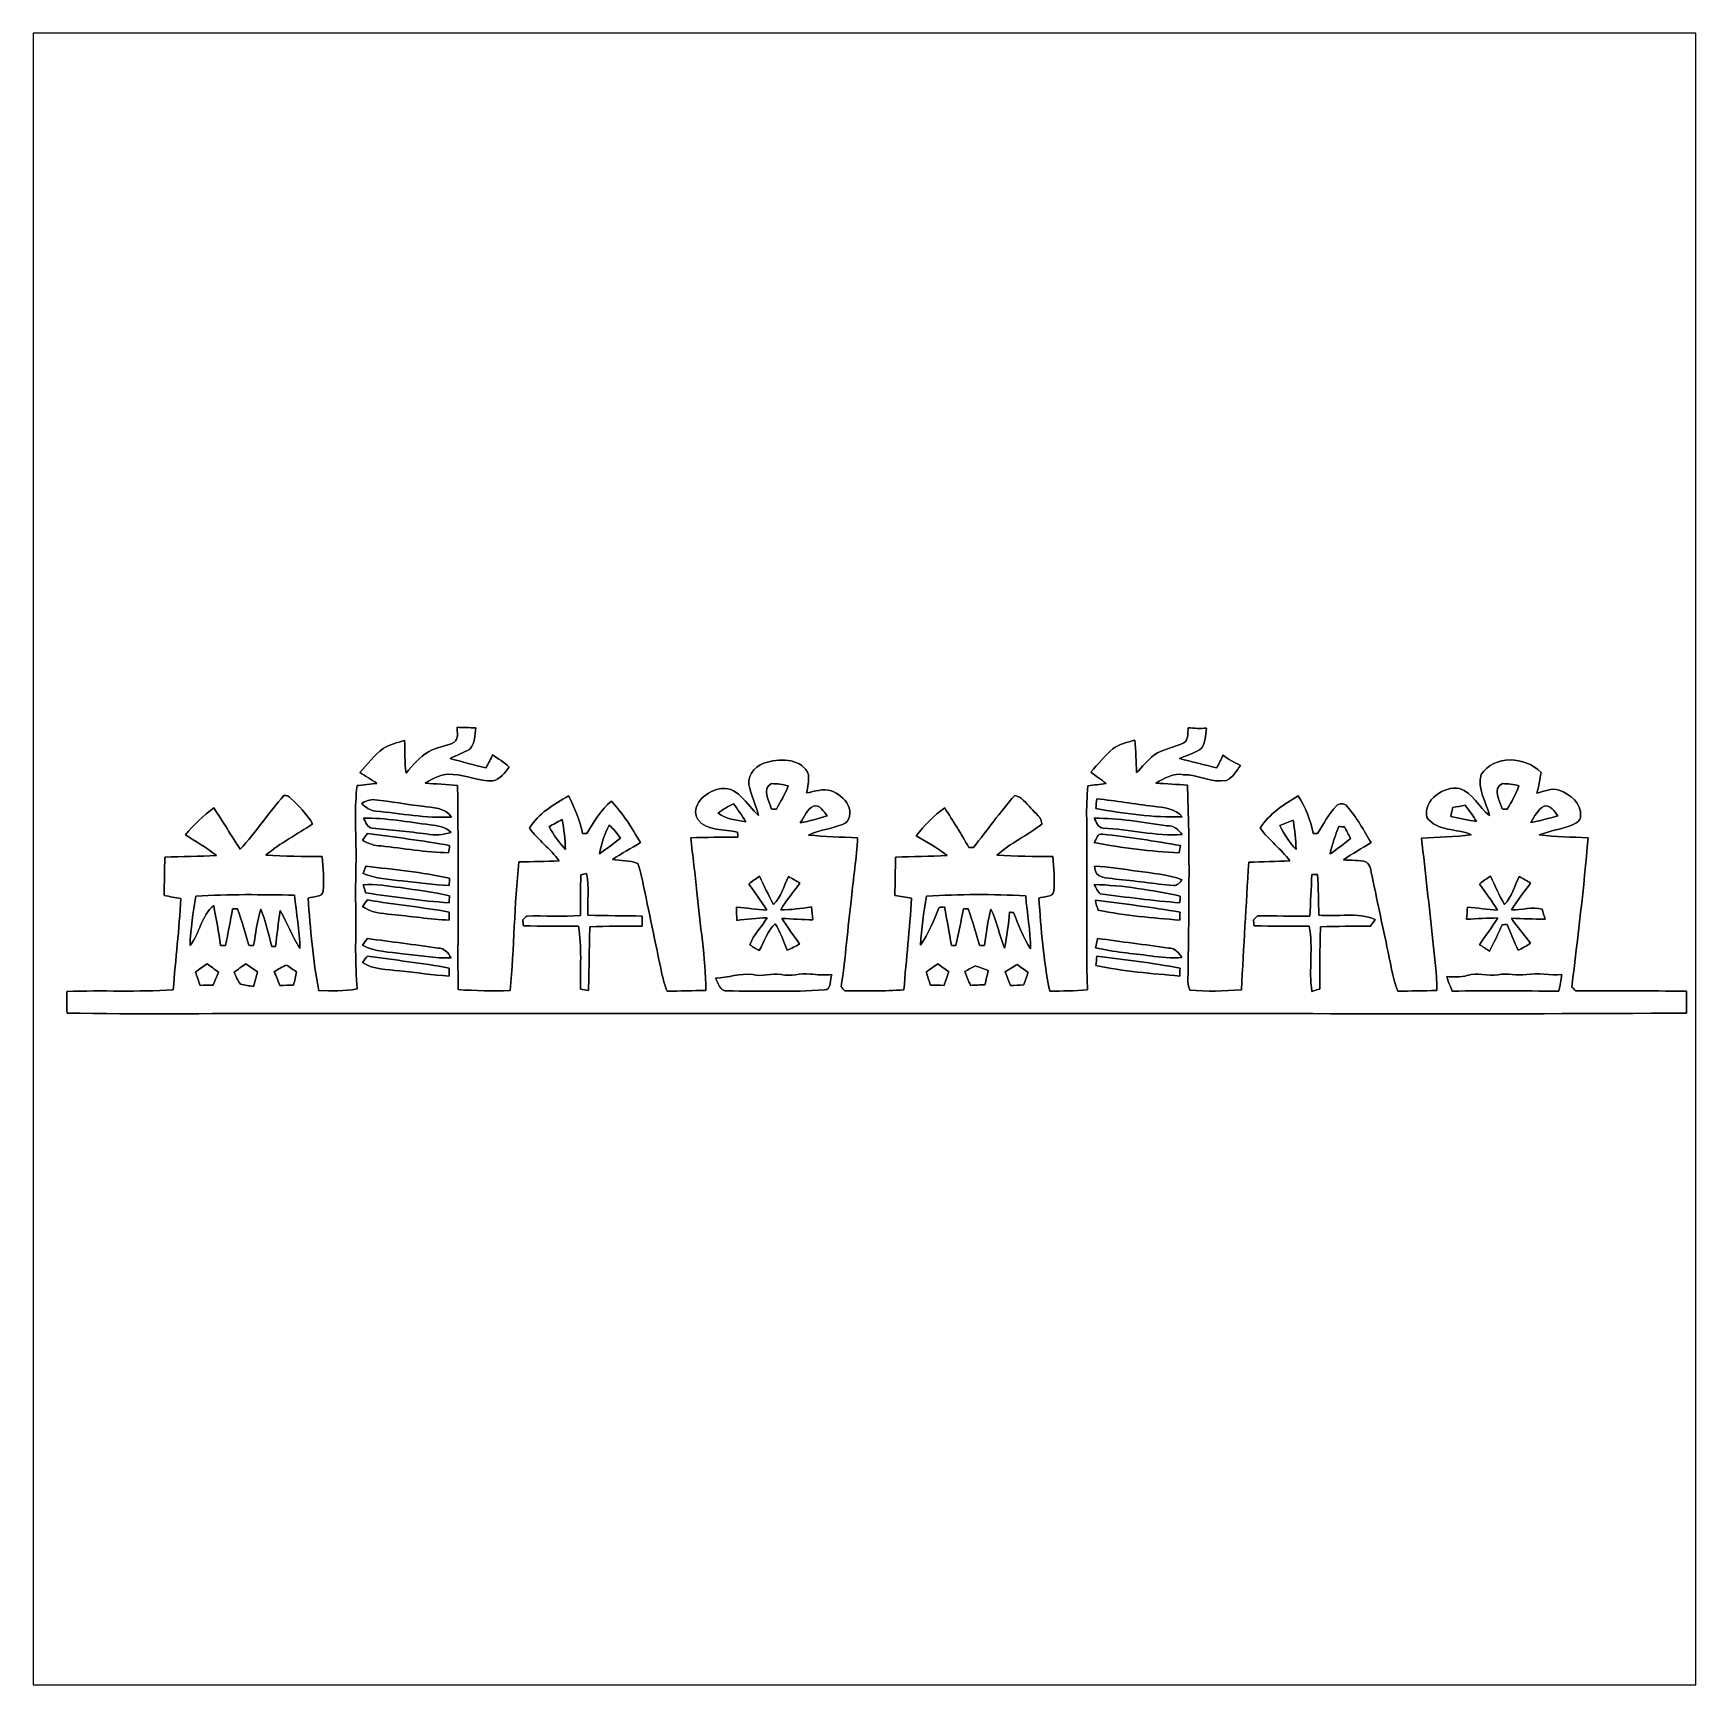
# Model space of a CAD drawing. Header units: centimetres. Extents: x -16.8 to 16.8, y -16.7 to 16.7.
import ezdxf

# ---------------------------------------------------------------- set-up
doc = ezdxf.new("R2010")
doc.units = ezdxf.units.CM
doc.header["$MEASUREMENT"] = 0
doc.layers.add('Layer 1', color=7, linetype='Continuous')

msp = doc.modelspace()

# ---------------------------------------------------------------- linework, layer by layer
at = {"layer": 'Layer 1', "color": 7}
for points, knots in [([(-16.77458, 16.66875), (-16.77458, 16.66875), (16.77458, 16.66875), (16.77458, 16.66875), (16.77458, 16.66875), (16.77458, 16.66875), (16.77458, -16.66875), (16.77458, -16.66875), (16.77458, -16.66875), (16.77458, -16.66875), (-16.77458, -16.66875), (-16.77458, -16.66875), (-16.77458, -16.66875), (-16.77458, -16.66875), (-16.77458, 16.66875), (-16.77458, 16.66875), (-16.77458, 16.66875), (-16.77458, 16.66875), (-16.77458, 16.66875), (-16.77458, 16.66875)], [0, 0, 0, 0, 0.16666667, 0.16666667, 0.16666667, 0.16666667, 0.33333333, 0.33333333, 0.33333333, 0.33333333, 0.5, 0.5, 0.5, 0.5, 0.66666667, 0.66666667, 0.66666667, 0.66666667, 1, 1, 1, 1]), ([(-8.21725, 2.65889), (-8.22537, 2.5594), (-8.18409, 2.42499), (-8.28111, 2.35797), (-8.28111, 2.35797), (-8.44233, 2.2673), (-8.63988, 2.26272), (-8.79793, 2.16429), (-8.79793, 2.16429), (-8.98454, 2.06093), (-9.11472, 1.89195), (-9.25124, 1.73355), (-9.25124, 1.73355), (-9.28158, 1.95121), (-9.27171, 2.17205), (-9.28229, 2.39077), (-9.28229, 2.39077), (-9.43046, 2.35056), (-9.57933, 2.3047), (-9.71585, 2.23344), (-9.71585, 2.23344), (-9.8873, 2.0888), (-10.03018, 1.91276), (-10.18364, 1.74942), (-10.18364, 1.74942), (-10.07145, 1.67146), (-9.95398, 1.60196), (-9.84038, 1.52647), (-9.84038, 1.52647), (-9.93987, 1.51553), (-10.13954, 1.49296), (-10.23938, 1.48202), (-10.23938, 1.48202), (-10.29123, 1.05445), (-10.27007, 0.62371), (-10.25948, 0.19473), (-10.25948, 0.19473), (-10.25984, -0.22895), (-10.281, -0.65264), (-10.26195, -1.07633), (-10.26195, -1.07633), (-10.2676, -1.59173), (-10.2803, -2.10785), (-10.24043, -2.62255), (-10.24043, -2.62255), (-10.49408, -2.67582), (-10.75584, -2.65395), (-11.01266, -2.65783), (-11.01266, -2.65783), (-11.13084, -2.04153), (-11.182, -1.41393), (-11.22751, -0.78916), (-11.22751, -0.78916), (-11.12661, -0.74507), (-10.94458, -0.78387), (-10.92588, -0.64841), (-10.92588, -0.64841), (-10.89766, -0.41663), (-10.93329, -0.18203), (-10.94423, 0.04974), (-10.94423, 0.04974), (-11.32346, 0.05115), (-11.7027, 0.05574), (-12.08123, 0.07832), (-12.08123, 0.07832), (-11.79054, 0.32209), (-11.45011, 0.49742), (-11.13755, 0.71014), (-11.13755, 0.71014), (-11.2522, 0.90734), (-11.41448, 1.07209), (-11.58169, 1.22484), (-11.58169, 1.22484), (-11.61733, 1.26824), (-11.66213, 1.28764), (-11.7161, 1.28235), (-11.7161, 1.28235), (-12.02655, 0.93416), (-12.27596, 0.53516), (-12.60052, 0.19861), (-12.60052, 0.19861), (-12.78184, 0.47237), (-12.948, 0.75636), (-13.12757, 1.03152), (-13.12757, 1.03152), (-13.33994, 0.87489), (-13.53291, 0.69074), (-13.70542, 0.49107), (-13.70542, 0.49107), (-13.49446, 0.35348), (-13.27609, 0.22648), (-13.07853, 0.06985), (-13.07853, 0.06985), (-13.42496, 0.05186), (-13.77244, 0.05115), (-14.11923, 0.03986), (-14.11923, 0.03986), (-14.12522, -0.21872), (-14.1291, -0.47731), (-14.13193, -0.73625), (-14.13193, -0.73625), (-14.0208, -0.76024), (-13.90826, -0.77823), (-13.79643, -0.79869), (-13.79643, -0.79869), (-13.82748, -1.41358), (-13.90403, -2.026), (-13.94954, -2.64054), (-13.94954, -2.64054), (-14.66356, -2.68923), (-15.38041, -2.64689), (-16.09549, -2.67441), (-16.09549, -2.67441), (-16.09549, -2.81975), (-16.09443, -2.96474), (-16.09302, -3.11115), (-16.09302, -3.11115), (-14.67414, -3.13584), (-13.25492, -3.11573), (-11.83569, -3.12208), (-11.83569, -3.12208), (-6.19125, -3.12208), (-0.54681, -3.12208), (5.09764, -3.12208), (5.09764, -3.12208), (8.9281, -3.11467), (12.75891, -3.13725), (16.58937, -3.11079), (16.58937, -3.11079), (16.58902, -2.96404), (16.58691, -2.81693), (16.58655, -2.67123), (16.58655, -2.67123), (15.84043, -2.65501), (15.0943, -2.66912), (14.34853, -2.65924), (14.34853, -2.65924), (14.32348, -2.63384), (14.29879, -2.60879), (14.27445, -2.5841), (14.27445, -2.5841), (14.38981, -1.58044), (14.52174, -0.57679), (14.60077, 0.43039), (14.60077, 0.43039), (14.27233, 0.43991), (13.94354, 0.44626), (13.61757, 0.48472), (13.61757, 0.48472), (13.83982, 0.57468), (14.08112, 0.6029), (14.30267, 0.69497), (14.30267, 0.69497), (14.36652, 0.72778), (14.45577, 0.77823), (14.44696, 0.8636), (14.44696, 0.8636), (14.47871, 1.12924), (14.23564, 1.31022), (14.01551, 1.38642), (14.01551, 1.38642), (13.86593, 1.44357), (13.71388, 1.3656), (13.5703, 1.32715), (13.5703, 1.32715), (13.60452, 1.46544), (13.63098, 1.60584), (13.65179, 1.7466), (13.65179, 1.7466), (13.33888, 2.07963), (12.70388, 2.10361), (12.44212, 1.70251), (12.44212, 1.70251), (12.35463, 1.41429), (12.55219, 1.15147), (12.61004, 0.87701), (12.61004, 0.87701), (12.39026, 1.04175), (12.2809, 1.33597), (12.00679, 1.42522), (12.00679, 1.42522), (11.68753, 1.47496), (11.2709, 1.19415), (11.34816, 0.84102), (11.34816, 0.84102), (11.55665, 0.54786), (11.94858, 0.62195), (12.24527, 0.49107), (12.24527, 0.49107), (11.91189, 0.4445), (11.57464, 0.4385), (11.2395, 0.42192), (11.2395, 0.42192), (11.3224, -0.26846), (11.39261, -0.96061), (11.47198, -1.65171), (11.47198, -1.65171), (11.50408, -1.98473), (11.55559, -2.3174), (11.54853, -2.65324), (11.54853, -2.65324), (11.28501, -2.6603), (11.02219, -2.66453), (10.75972, -2.66912), (10.75972, -2.66912), (10.65283, -2.37878), (10.6112, -2.0701), (10.54276, -1.76989), (10.54276, -1.76989), (10.44434, -1.29258), (10.33709, -0.81703), (10.24326, -0.33937), (10.24326, -0.33937), (10.21221, -0.24518), (10.2175, -0.12418), (10.13001, -0.06562), (10.13001, -0.06562), (9.98502, -0.00247), (9.81463, -0.04304), (9.66435, -0.01446), (9.66435, -0.01446), (9.84532, 0.10795), (10.03653, 0.21449), (10.22138, 0.33126), (10.22138, 0.33126), (10.07392, 0.58314), (9.93069, 0.83996), (9.73914, 1.06151), (9.73914, 1.06151), (9.68975, 1.13136), (9.5691, 1.13171), (9.51724, 1.06645), (9.51724, 1.06645), (9.36625, 0.90346), (9.26042, 0.70485), (9.14435, 0.51682), (9.14435, 0.51682), (9.12248, 0.51611), (9.07909, 0.51435), (9.05722, 0.51364), (9.05722, 0.51364), (9.00359, 0.78564), (8.90199, 1.04528), (8.74889, 1.27706), (8.74889, 1.27706), (8.46243, 1.10278), (8.16504, 0.91193), (7.9823, 0.62336), (7.9823, 0.62336), (8.15904, 0.38382), (8.40846, 0.20567), (8.58273, -0.0381), (8.58273, -0.0381), (8.30651, -0.04974), (8.03028, -0.05644), (7.75441, -0.06703), (7.75441, -0.06703), (7.70149, -0.92428), (7.65387, -1.78223), (7.60448, -2.64019), (7.60448, -2.64019), (7.2584, -2.667), (6.90915, -2.6797), (6.56378, -2.64442), (6.56378, -2.64442), (6.54403, -2.59433), (6.53168, -2.54141), (6.52815, -2.48814), (6.52815, -2.48814), (6.54226, -1.16134), (6.57119, 0.16722), (6.51757, 1.49331), (6.51757, 1.49331), (6.3052, 1.50424), (6.09247, 1.51624), (5.88116, 1.53176), (5.88116, 1.53176), (6.05084, 1.62666), (6.2297, 1.74378), (6.43643, 1.70215), (6.43643, 1.70215), (6.73241, 1.70744), (7.00511, 1.52647), (7.30356, 1.58715), (7.30356, 1.58715), (7.43514, 1.64359), (7.50817, 1.77588), (7.58472, 1.88948), (7.58472, 1.88948), (7.46266, 1.94804), (7.34589, 2.01612), (7.23547, 2.09444), (7.23547, 2.09444), (7.19561, 2.00836), (7.15327, 1.9237), (7.10918, 1.84009), (7.10918, 1.84009), (6.85694, 1.89548), (6.60929, 1.97132), (6.35706, 2.02671), (6.35706, 2.02671), (6.48829, 2.09303), (6.63399, 2.12831), (6.76099, 2.20345), (6.76099, 2.20345), (6.89469, 2.30188), (6.87458, 2.49802), (6.90033, 2.64019), (6.90033, 2.64019), (6.77721, 2.63313), (6.65409, 2.63313), (6.53168, 2.65007), (6.53168, 2.65007), (6.52074, 2.54811), (6.5472, 2.40841), (6.44349, 2.34668), (6.44349, 2.34668), (6.24734, 2.25249), (6.02192, 2.22215), (5.84059, 2.09726), (5.84059, 2.09726), (5.71253, 1.99143), (5.60529, 1.86372), (5.49169, 1.74343), (5.49169, 1.74343), (5.48217, 1.96286), (5.47229, 2.18193), (5.45782, 2.4003), (5.45782, 2.4003), (5.30366, 2.3555), (5.13962, 2.31951), (5.00839, 2.22179), (5.00839, 2.22179), (4.84928, 2.07716), (4.70676, 1.91523), (4.56459, 1.75436), (4.56459, 1.75436), (4.66866, 1.6764), (4.77696, 1.60408), (4.8768, 1.52083), (4.8768, 1.52083), (4.75403, 1.50495), (4.6288, 1.49366), (4.50674, 1.47955), (4.50674, 1.47955), (4.4891, 1.25624), (4.47957, 1.03258), (4.48345, 0.80821), (4.48345, 0.80821), (4.49509, -0.34149), (4.47005, -1.49154), (4.49686, -2.64125), (4.49686, -2.64125), (4.24533, -2.66594), (3.99168, -2.66277), (3.7398, -2.67123), (3.7398, -2.67123), (3.60962, -2.05281), (3.56306, -1.41852), (3.51861, -0.78916), (3.51861, -0.78916), (3.61915, -0.74507), (3.80153, -0.78387), (3.82023, -0.64841), (3.82023, -0.64841), (3.8481, -0.41663), (3.81247, -0.18168), (3.80189, 0.05009), (3.80189, 0.05009), (3.42406, 0.05151), (3.04588, 0.05539), (2.66876, 0.07514), (2.66876, 0.07514), (2.94358, 0.32314), (3.28718, 0.47554), (3.57752, 0.70132), (3.57752, 0.70132), (3.58034, 0.84526), (3.43747, 0.92675), (3.35774, 1.0287), (3.35774, 1.0287), (3.25508, 1.11795), (3.17394, 1.26753), (3.03071, 1.28305), (3.03071, 1.28305), (2.73932, 0.94474), (2.47333, 0.58491), (2.20063, 0.23107), (2.20063, 0.23107), (2.17734, 0.23178), (2.13042, 0.23354), (2.10679, 0.23424), (2.10679, 0.23424), (1.9498, 0.50341), (1.78717, 0.76906), (1.6196, 1.03152), (1.6196, 1.03152), (1.39841, 0.87806), (1.20968, 0.68016), (1.04528, 0.46814), (1.04528, 0.46814), (1.25906, 0.34537), (1.47532, 0.22472), (1.66864, 0.07056), (1.66864, 0.07056), (1.32151, 0.05186), (0.97402, 0.05115), (0.62689, 0.03986), (0.62689, 0.03986), (0.62054, -0.21943), (0.61666, -0.47837), (0.61419, -0.73801), (0.61419, -0.73801), (0.72602, -0.75953), (0.83891, -0.77364), (0.95179, -0.79128), (0.95179, -0.79128), (0.91475, -1.40864), (0.84032, -2.02318), (0.79657, -2.64019), (0.79657, -2.64019), (0.39934, -2.66876), (0.00035, -2.66347), (-0.39723, -2.66136), (-0.39723, -2.66136), (-0.42263, -2.63525), (-0.44768, -2.60914), (-0.47237, -2.58339), (-0.47237, -2.58339), (-0.38065, -1.98967), (-0.33761, -1.38994), (-0.26494, -0.79375), (-0.26494, -0.79375), (-0.22648, -0.38523), (-0.15628, 0.02011), (-0.14076, 0.43039), (-0.14076, 0.43039), (-0.47061, 0.43991), (-0.80081, 0.44626), (-1.12854, 0.48366), (-1.12854, 0.48366), (-0.90946, 0.5842), (-0.66781, 0.61278), (-0.44309, 0.69532), (-0.44309, 0.69532), (-0.28822, 0.74612), (-0.26776, 0.95532), (-0.32914, 1.08268), (-0.32914, 1.08268), (-0.40146, 1.21849), (-0.52987, 1.32327), (-0.67451, 1.37442), (-0.67451, 1.37442), (-0.83679, 1.43228), (-1.00577, 1.35961), (-1.16769, 1.33421), (-1.16769, 1.33421), (-1.143, 1.4538), (-1.12466, 1.57551), (-1.12818, 1.69792), (-1.12818, 1.69792), (-1.24425, 2.02247), (-1.67852, 2.03729), (-1.95827, 1.95615), (-1.95827, 1.95615), (-2.16429, 1.91452), (-2.35338, 1.72508), (-2.33398, 1.50566), (-2.33398, 1.50566), (-2.29729, 1.28905), (-2.18687, 1.09361), (-2.13607, 0.87983), (-2.13607, 0.87983), (-2.37913, 1.08373), (-2.56963, 1.52294), (-2.95804, 1.40758), (-2.95804, 1.40758), (-3.20922, 1.35008), (-3.52531, 1.07703), (-3.36444, 0.79834), (-3.36444, 0.79834), (-3.17994, 0.55386), (-2.82646, 0.60995), (-2.56046, 0.54222), (-2.56046, 0.54222), (-2.5594, 0.51753), (-2.55764, 0.46814), (-2.55693, 0.44344), (-2.55693, 0.44344), (-2.87373, 0.44133), (-3.19052, 0.4378), (-3.50696, 0.42757), (-3.50696, 0.42757), (-3.4671, 0.06244), (-3.41559, -0.30127), (-3.38279, -0.66746), (-3.38279, -0.66746), (-3.3214, -1.32927), (-3.20851, -1.98684), (-3.19934, -2.65289), (-3.19934, -2.65289), (-3.46075, -2.65994), (-3.72251, -2.66418), (-3.98392, -2.66841), (-3.98392, -2.66841), (-4.02484, -2.55552), (-4.06118, -2.44087), (-4.08728, -2.32375), (-4.08728, -2.32375), (-4.21887, -1.69192), (-4.35222, -1.06045), (-4.48098, -0.42827), (-4.48098, -0.42827), (-4.50815, -0.31574), (-4.52967, -0.19932), (-4.57659, -0.09349), (-4.57659, -0.09349), (-4.73251, -0.01552), (-4.92125, -0.04621), (-5.0867, -0.00776), (-5.0867, -0.00776), (-4.90291, 0.11148), (-4.70958, 0.21484), (-4.52367, 0.33091), (-4.52367, 0.33091), (-4.69159, 0.62794), (-4.87574, 0.91793), (-5.10787, 1.16911), (-5.10787, 1.16911), (-5.31954, 0.99236), (-5.45924, 0.7493), (-5.60282, 0.51753), (-5.60282, 0.51753), (-5.62434, 0.51647), (-5.66702, 0.51435), (-5.68854, 0.51329), (-5.68854, 0.51329), (-5.74604, 0.78034), (-5.84482, 1.03611), (-5.97464, 1.276), (-5.97464, 1.276), (-6.26428, 1.0982), (-6.58424, 0.92393), (-6.76275, 0.62301), (-6.76275, 0.62301), (-6.59024, 0.37994), (-6.33166, 0.2092), (-6.16268, -0.03951), (-6.16268, -0.03951), (-6.43255, -0.04904), (-6.70243, -0.05292), (-6.9723, -0.0575), (-6.9723, -0.0575), (-7.07355, -0.9211), (-7.06402, -1.79282), (-7.15292, -2.65748), (-7.15292, -2.65748), (-7.50253, -2.66383), (-7.85248, -2.65924), (-8.20138, -2.63737), (-8.20138, -2.63737), (-8.20949, -1.26294), (-8.18762, 0.11183), (-8.21337, 1.48625), (-8.21337, 1.48625), (-8.43033, 1.50142), (-8.64764, 1.51518), (-8.86425, 1.53282), (-8.86425, 1.53282), (-8.69421, 1.62736), (-8.5157, 1.74272), (-8.30968, 1.70427), (-8.30968, 1.70427), (-8.03381, 1.69968), (-7.7791, 1.56457), (-7.50147, 1.57515), (-7.50147, 1.57515), (-7.35859, 1.6189), (-7.24606, 1.72967), (-7.17338, 1.85702), (-7.17338, 1.85702), (-7.26969, 1.95686), (-7.39669, 2.01965), (-7.50499, 2.10538), (-7.50499, 2.10538), (-7.54662, 2.01542), (-7.59107, 1.92687), (-7.63729, 1.83903), (-7.63729, 1.83903), (-7.88141, 1.8923), (-8.12024, 1.96568), (-8.36154, 2.02918), (-8.36154, 2.02918), (-8.23136, 2.09585), (-8.0899, 2.14277), (-7.96537, 2.22038), (-7.96537, 2.22038), (-7.85319, 2.33045), (-7.87047, 2.50613), (-7.84296, 2.64689), (-7.84296, 2.64689), (-7.96784, 2.65112), (-8.09272, 2.6543), (-8.21725, 2.65889)], [0, 0, 0, 0, 0.00657895, 0.00657895, 0.00657895, 0.00657895, 0.01315789, 0.01315789, 0.01315789, 0.01315789, 0.01973684, 0.01973684, 0.01973684, 0.01973684, 0.02631579, 0.02631579, 0.02631579, 0.02631579, 0.03289474, 0.03289474, 0.03289474, 0.03289474, 0.03947368, 0.03947368, 0.03947368, 0.03947368, 0.04605263, 0.04605263, 0.04605263, 0.04605263, 0.05263158, 0.05263158, 0.05263158, 0.05263158, 0.05921053, 0.05921053, 0.05921053, 0.05921053, 0.06578947, 0.06578947, 0.06578947, 0.06578947, 0.07236842, 0.07236842, 0.07236842, 0.07236842, 0.07894737, 0.07894737, 0.07894737, 0.07894737, 0.08552632, 0.08552632, 0.08552632, 0.08552632, 0.09210526, 0.09210526, 0.09210526, 0.09210526, 0.09868421, 0.09868421, 0.09868421, 0.09868421, 0.10526316, 0.10526316, 0.10526316, 0.10526316, 0.11184211, 0.11184211, 0.11184211, 0.11184211, 0.11842105, 0.11842105, 0.11842105, 0.11842105, 0.125, 0.125, 0.125, 0.125, 0.13157895, 0.13157895, 0.13157895, 0.13157895, 0.13815789, 0.13815789, 0.13815789, 0.13815789, 0.14473684, 0.14473684, 0.14473684, 0.14473684, 0.15131579, 0.15131579, 0.15131579, 0.15131579, 0.15789474, 0.15789474, 0.15789474, 0.15789474, 0.16447368, 0.16447368, 0.16447368, 0.16447368, 0.17105263, 0.17105263, 0.17105263, 0.17105263, 0.17763158, 0.17763158, 0.17763158, 0.17763158, 0.18421053, 0.18421053, 0.18421053, 0.18421053, 0.19078947, 0.19078947, 0.19078947, 0.19078947, 0.19736842, 0.19736842, 0.19736842, 0.19736842, 0.20394737, 0.20394737, 0.20394737, 0.20394737, 0.21052632, 0.21052632, 0.21052632, 0.21052632, 0.21710526, 0.21710526, 0.21710526, 0.21710526, 0.22368421, 0.22368421, 0.22368421, 0.22368421, 0.23026316, 0.23026316, 0.23026316, 0.23026316, 0.23684211, 0.23684211, 0.23684211, 0.23684211, 0.24342105, 0.24342105, 0.24342105, 0.24342105, 0.25, 0.25, 0.25, 0.25, 0.25657895, 0.25657895, 0.25657895, 0.25657895, 0.26315789, 0.26315789, 0.26315789, 0.26315789, 0.26973684, 0.26973684, 0.26973684, 0.26973684, 0.27631579, 0.27631579, 0.27631579, 0.27631579, 0.28289474, 0.28289474, 0.28289474, 0.28289474, 0.28947368, 0.28947368, 0.28947368, 0.28947368, 0.29605263, 0.29605263, 0.29605263, 0.29605263, 0.30263158, 0.30263158, 0.30263158, 0.30263158, 0.30921053, 0.30921053, 0.30921053, 0.30921053, 0.31578947, 0.31578947, 0.31578947, 0.31578947, 0.32236842, 0.32236842, 0.32236842, 0.32236842, 0.32894737, 0.32894737, 0.32894737, 0.32894737, 0.33552632, 0.33552632, 0.33552632, 0.33552632, 0.34210526, 0.34210526, 0.34210526, 0.34210526, 0.34868421, 0.34868421, 0.34868421, 0.34868421, 0.35526316, 0.35526316, 0.35526316, 0.35526316, 0.36184211, 0.36184211, 0.36184211, 0.36184211, 0.36842105, 0.36842105, 0.36842105, 0.36842105, 0.375, 0.375, 0.375, 0.375, 0.38157895, 0.38157895, 0.38157895, 0.38157895, 0.38815789, 0.38815789, 0.38815789, 0.38815789, 0.39473684, 0.39473684, 0.39473684, 0.39473684, 0.40131579, 0.40131579, 0.40131579, 0.40131579, 0.40789474, 0.40789474, 0.40789474, 0.40789474, 0.41447368, 0.41447368, 0.41447368, 0.41447368, 0.42105263, 0.42105263, 0.42105263, 0.42105263, 0.42763158, 0.42763158, 0.42763158, 0.42763158, 0.43421053, 0.43421053, 0.43421053, 0.43421053, 0.44078947, 0.44078947, 0.44078947, 0.44078947, 0.44736842, 0.44736842, 0.44736842, 0.44736842, 0.45394737, 0.45394737, 0.45394737, 0.45394737, 0.46052632, 0.46052632, 0.46052632, 0.46052632, 0.46710526, 0.46710526, 0.46710526, 0.46710526, 0.47368421, 0.47368421, 0.47368421, 0.47368421, 0.48026316, 0.48026316, 0.48026316, 0.48026316, 0.48684211, 0.48684211, 0.48684211, 0.48684211, 0.49342105, 0.49342105, 0.49342105, 0.49342105, 0.5, 0.5, 0.5, 0.5, 0.50657895, 0.50657895, 0.50657895, 0.50657895, 0.51315789, 0.51315789, 0.51315789, 0.51315789, 0.51973684, 0.51973684, 0.51973684, 0.51973684, 0.52631579, 0.52631579, 0.52631579, 0.52631579, 0.53289474, 0.53289474, 0.53289474, 0.53289474, 0.53947368, 0.53947368, 0.53947368, 0.53947368, 0.54605263, 0.54605263, 0.54605263, 0.54605263, 0.55263158, 0.55263158, 0.55263158, 0.55263158, 0.55921053, 0.55921053, 0.55921053, 0.55921053, 0.56578947, 0.56578947, 0.56578947, 0.56578947, 0.57236842, 0.57236842, 0.57236842, 0.57236842, 0.57894737, 0.57894737, 0.57894737, 0.57894737, 0.58552632, 0.58552632, 0.58552632, 0.58552632, 0.59210526, 0.59210526, 0.59210526, 0.59210526, 0.59868421, 0.59868421, 0.59868421, 0.59868421, 0.60526316, 0.60526316, 0.60526316, 0.60526316, 0.61184211, 0.61184211, 0.61184211, 0.61184211, 0.61842105, 0.61842105, 0.61842105, 0.61842105, 0.625, 0.625, 0.625, 0.625, 0.63157895, 0.63157895, 0.63157895, 0.63157895, 0.63815789, 0.63815789, 0.63815789, 0.63815789, 0.64473684, 0.64473684, 0.64473684, 0.64473684, 0.65131579, 0.65131579, 0.65131579, 0.65131579, 0.65789474, 0.65789474, 0.65789474, 0.65789474, 0.66447368, 0.66447368, 0.66447368, 0.66447368, 0.67105263, 0.67105263, 0.67105263, 0.67105263, 0.67763158, 0.67763158, 0.67763158, 0.67763158, 0.68421053, 0.68421053, 0.68421053, 0.68421053, 0.69078947, 0.69078947, 0.69078947, 0.69078947, 0.69736842, 0.69736842, 0.69736842, 0.69736842, 0.70394737, 0.70394737, 0.70394737, 0.70394737, 0.71052632, 0.71052632, 0.71052632, 0.71052632, 0.71710526, 0.71710526, 0.71710526, 0.71710526, 0.72368421, 0.72368421, 0.72368421, 0.72368421, 0.73026316, 0.73026316, 0.73026316, 0.73026316, 0.73684211, 0.73684211, 0.73684211, 0.73684211, 0.74342105, 0.74342105, 0.74342105, 0.74342105, 0.75, 0.75, 0.75, 0.75, 0.75657895, 0.75657895, 0.75657895, 0.75657895, 0.76315789, 0.76315789, 0.76315789, 0.76315789, 0.76973684, 0.76973684, 0.76973684, 0.76973684, 0.77631579, 0.77631579, 0.77631579, 0.77631579, 0.78289474, 0.78289474, 0.78289474, 0.78289474, 0.78947368, 0.78947368, 0.78947368, 0.78947368, 0.79605263, 0.79605263, 0.79605263, 0.79605263, 0.80263158, 0.80263158, 0.80263158, 0.80263158, 0.80921053, 0.80921053, 0.80921053, 0.80921053, 0.81578947, 0.81578947, 0.81578947, 0.81578947, 0.82236842, 0.82236842, 0.82236842, 0.82236842, 0.82894737, 0.82894737, 0.82894737, 0.82894737, 0.83552632, 0.83552632, 0.83552632, 0.83552632, 0.84210526, 0.84210526, 0.84210526, 0.84210526, 0.84868421, 0.84868421, 0.84868421, 0.84868421, 0.85526316, 0.85526316, 0.85526316, 0.85526316, 0.86184211, 0.86184211, 0.86184211, 0.86184211, 0.86842105, 0.86842105, 0.86842105, 0.86842105, 0.875, 0.875, 0.875, 0.875, 0.88157895, 0.88157895, 0.88157895, 0.88157895, 0.88815789, 0.88815789, 0.88815789, 0.88815789, 0.89473684, 0.89473684, 0.89473684, 0.89473684, 0.90131579, 0.90131579, 0.90131579, 0.90131579, 0.90789474, 0.90789474, 0.90789474, 0.90789474, 0.91447368, 0.91447368, 0.91447368, 0.91447368, 0.92105263, 0.92105263, 0.92105263, 0.92105263, 0.92763158, 0.92763158, 0.92763158, 0.92763158, 0.93421053, 0.93421053, 0.93421053, 0.93421053, 0.94078947, 0.94078947, 0.94078947, 0.94078947, 0.94736842, 0.94736842, 0.94736842, 0.94736842, 0.95394737, 0.95394737, 0.95394737, 0.95394737, 0.96052632, 0.96052632, 0.96052632, 0.96052632, 0.96710526, 0.96710526, 0.96710526, 0.96710526, 0.97368421, 0.97368421, 0.97368421, 0.97368421, 0.98026316, 0.98026316, 0.98026316, 0.98026316, 0.98684211, 0.98684211, 0.98684211, 0.98684211, 1, 1, 1, 1]), ([(-1.87466, 1.52153), (-1.76177, 1.52153), (-1.64888, 1.50248), (-1.53882, 1.47814), (-1.53882, 1.47814), (-1.60126, 1.31163), (-1.69369, 1.15923), (-1.77871, 1.00365), (-1.77871, 1.00365), (-1.80411, 1.00506), (-1.85526, 1.00789), (-1.88066, 1.00965), (-1.88066, 1.00965), (-1.91488, 1.17263), (-2.08774, 1.4164), (-1.87466, 1.52153)], [0, 0, 0, 0, 0.2, 0.2, 0.2, 0.2, 0.4, 0.4, 0.4, 0.4, 0.6, 0.6, 0.6, 0.6, 1, 1, 1, 1]), ([(12.87145, 1.52118), (12.98293, 1.52118), (13.09652, 1.50248), (13.20624, 1.47884), (13.20624, 1.47884), (13.15014, 1.30916), (13.05736, 1.1557), (12.96705, 1.00259), (12.96705, 1.00259), (12.94165, 1.00436), (12.89085, 1.00789), (12.86545, 1.01), (12.86545, 1.01), (12.83123, 1.17263), (12.65802, 1.4164), (12.87145, 1.52118)], [0, 0, 0, 0, 0.2, 0.2, 0.2, 0.2, 0.4, 0.4, 0.4, 0.4, 0.6, 0.6, 0.6, 0.6, 1, 1, 1, 1]), ([(-10.15259, 1.12113), (-10.06722, 1.15817), (-9.97938, 1.21179), (-9.88236, 1.19662), (-9.88236, 1.19662), (-9.55993, 1.1617), (-9.24101, 1.10031), (-8.91858, 1.06609), (-8.91858, 1.06609), (-8.71784, 1.02588), (-8.45503, 1.05057), (-8.33543, 0.84737), (-8.33543, 0.84737), (-8.84837, 0.82021), (-9.35531, 0.91546), (-9.86367, 0.96873), (-9.86367, 0.96873), (-9.97903, 0.97367), (-10.06757, 1.05269), (-10.15259, 1.12113)], [0, 0, 0, 0, 0.16666667, 0.16666667, 0.16666667, 0.16666667, 0.33333333, 0.33333333, 0.33333333, 0.33333333, 0.5, 0.5, 0.5, 0.5, 0.66666667, 0.66666667, 0.66666667, 0.66666667, 1, 1, 1, 1]), ([(-2.95593, 0.92745), (-2.85715, 0.99907), (-2.75308, 1.06327), (-2.64231, 1.11548), (-2.64231, 1.11548), (-2.55729, 0.99589), (-2.46874, 0.87736), (-2.39324, 0.75106), (-2.39324, 0.75106), (-2.58692, 0.78423), (-2.79753, 0.79798), (-2.95593, 0.92745)], [0, 0, 0, 0, 0.25, 0.25, 0.25, 0.25, 0.5, 0.5, 0.5, 0.5, 1, 1, 1, 1]), ([(-1.03011, 1.06715), (-0.9017, 1.10137), (-0.82338, 0.95779), (-0.7553, 0.87418), (-0.7553, 0.87418), (-0.93416, 0.82056), (-1.1116, 0.76059), (-1.29611, 0.7299), (-1.29611, 0.7299), (-1.21497, 0.84561), (-1.1624, 1.00224), (-1.03011, 1.06715)], [0, 0, 0, 0, 0.25, 0.25, 0.25, 0.25, 0.5, 0.5, 0.5, 0.5, 1, 1, 1, 1]), ([(4.69089, 1.21638), (5.07083, 1.17475), (5.44759, 1.10737), (5.82789, 1.06645), (5.82789, 1.06645), (6.03003, 1.03258), (6.27451, 1.02941), (6.41209, 0.85161), (6.41209, 0.85161), (5.82683, 0.83256), (5.24016, 0.91511), (4.66619, 1.01953), (4.66619, 1.01953), (4.6736, 1.0855), (4.68207, 1.15111), (4.69089, 1.21638)], [0, 0, 0, 0, 0.2, 0.2, 0.2, 0.2, 0.4, 0.4, 0.4, 0.4, 0.6, 0.6, 0.6, 0.6, 1, 1, 1, 1]), ([(11.87274, 1.03964), (11.95529, 1.05516), (12.03819, 1.06998), (12.1218, 1.08444), (12.1218, 1.08444), (12.20011, 0.97755), (12.2809, 0.87066), (12.35216, 0.75777), (12.35216, 0.75777), (12.17612, 0.78564), (12.0015, 0.81703), (11.82899, 0.86007), (11.82899, 0.86007), (11.84275, 0.9204), (11.85757, 0.98002), (11.87274, 1.03964)], [0, 0, 0, 0, 0.2, 0.2, 0.2, 0.2, 0.4, 0.4, 0.4, 0.4, 0.6, 0.6, 0.6, 0.6, 1, 1, 1, 1]), ([(13.716, 1.06715), (13.84476, 1.10102), (13.92308, 0.95744), (13.99117, 0.87313), (13.99117, 0.87313), (13.80949, 0.82162), (13.62957, 0.76518), (13.4433, 0.73625), (13.4433, 0.73625), (13.52515, 0.85125), (13.5823, 1.00471), (13.716, 1.06715)], [0, 0, 0, 0, 0.25, 0.25, 0.25, 0.25, 0.5, 0.5, 0.5, 0.5, 1, 1, 1, 1]), ([(-10.11273, 0.82303), (-9.65906, 0.83326), (-9.21314, 0.74401), (-8.76441, 0.69144), (-8.76441, 0.69144), (-8.61554, 0.66746), (-8.45009, 0.65617), (-8.34249, 0.53693), (-8.34249, 0.53693), (-8.50159, 0.48542), (-8.67269, 0.47519), (-8.83673, 0.50588), (-8.83673, 0.50588), (-9.2015, 0.55033), (-9.56628, 0.59055), (-9.93175, 0.62512), (-9.93175, 0.62512), (-10.03618, 0.62759), (-10.06263, 0.75283), (-10.11273, 0.82303)], [0, 0, 0, 0, 0.16666667, 0.16666667, 0.16666667, 0.16666667, 0.33333333, 0.33333333, 0.33333333, 0.33333333, 0.5, 0.5, 0.5, 0.5, 0.66666667, 0.66666667, 0.66666667, 0.66666667, 1, 1, 1, 1]), ([(-6.36658, 0.64911), (-6.27909, 0.70026), (-6.1909, 0.75036), (-6.10059, 0.79657), (-6.10059, 0.79657), (-6.06601, 0.5969), (-6.04061, 0.39511), (-6.03568, 0.19191), (-6.03568, 0.19191), (-6.16479, 0.32949), (-6.26921, 0.48824), (-6.36658, 0.64911)], [0, 0, 0, 0, 0.25, 0.25, 0.25, 0.25, 0.5, 0.5, 0.5, 0.5, 1, 1, 1, 1]), ([(-5.15408, 0.68474), (-5.06659, 0.60643), (-4.98969, 0.51717), (-4.92301, 0.42086), (-4.92301, 0.42086), (-5.06483, 0.31503), (-5.20418, 0.20638), (-5.34952, 0.10548), (-5.34952, 0.10548), (-5.31213, 0.30692), (-5.24263, 0.50059), (-5.15408, 0.68474)], [0, 0, 0, 0, 0.25, 0.25, 0.25, 0.25, 0.5, 0.5, 0.5, 0.5, 1, 1, 1, 1]), ([(4.63338, 0.82303), (5.12727, 0.82832), (5.61516, 0.73801), (6.1027, 0.67063), (6.1027, 0.67063), (6.24205, 0.68474), (6.33412, 0.58773), (6.41174, 0.49318), (6.41174, 0.49318), (5.87551, 0.46108), (5.34811, 0.59584), (4.81436, 0.62512), (4.81436, 0.62512), (4.70958, 0.62759), (4.68312, 0.75283), (4.63338, 0.82303)], [0, 0, 0, 0, 0.2, 0.2, 0.2, 0.2, 0.4, 0.4, 0.4, 0.4, 0.6, 0.6, 0.6, 0.6, 1, 1, 1, 1]), ([(8.37812, 0.67557), (8.46808, 0.71332), (8.55874, 0.75001), (8.65011, 0.78634), (8.65011, 0.78634), (8.6808, 0.58949), (8.70514, 0.39088), (8.70938, 0.19085), (8.70938, 0.19085), (8.57567, 0.33479), (8.46631, 0.50059), (8.37812, 0.67557)], [0, 0, 0, 0, 0.25, 0.25, 0.25, 0.25, 0.5, 0.5, 0.5, 0.5, 1, 1, 1, 1]), ([(-10.02983, 0.51506), (-9.47596, 0.44203), (-8.92104, 0.37218), (-8.37142, 0.27129), (-8.37142, 0.27129), (-8.37953, 0.22331), (-8.38729, 0.17568), (-8.39505, 0.12735), (-8.39505, 0.12735), (-8.85225, 0.13088), (-9.3031, 0.21766), (-9.75642, 0.26388), (-9.75642, 0.26388), (-9.89224, 0.26317), (-10.01677, 0.31291), (-10.13143, 0.37853), (-10.13143, 0.37853), (-10.09756, 0.42439), (-10.06369, 0.46955), (-10.02983, 0.51506)], [0, 0, 0, 0, 0.16666667, 0.16666667, 0.16666667, 0.16666667, 0.33333333, 0.33333333, 0.33333333, 0.33333333, 0.5, 0.5, 0.5, 0.5, 0.66666667, 0.66666667, 0.66666667, 0.66666667, 1, 1, 1, 1]), ([(4.63585, 0.33055), (4.6803, 0.39546), (4.69477, 0.52987), (4.80201, 0.49953), (4.80201, 0.49953), (5.32906, 0.44697), (5.85258, 0.35983), (6.37469, 0.27129), (6.37469, 0.27129), (6.36658, 0.22366), (6.35882, 0.17568), (6.35106, 0.12771), (6.35106, 0.12771), (5.77568, 0.14887), (5.20065, 0.22472), (4.63585, 0.33055)], [0, 0, 0, 0, 0.2, 0.2, 0.2, 0.2, 0.4, 0.4, 0.4, 0.4, 0.6, 0.6, 0.6, 0.6, 1, 1, 1, 1]), ([(9.57509, 0.65334), (9.60226, 0.65299), (9.65729, 0.65229), (9.68481, 0.65158), (9.68481, 0.65158), (9.72644, 0.57291), (9.76771, 0.49424), (9.80722, 0.41416), (9.80722, 0.41416), (9.67352, 0.30692), (9.54052, 0.19826), (9.39624, 0.10478), (9.39624, 0.10478), (9.43222, 0.29492), (9.50242, 0.47519), (9.57509, 0.65334)], [0, 0, 0, 0, 0.2, 0.2, 0.2, 0.2, 0.4, 0.4, 0.4, 0.4, 0.6, 0.6, 0.6, 0.6, 1, 1, 1, 1]), ([(-10.05946, -0.14429), (-9.49713, -0.21414), (-8.92951, -0.26423), (-8.37565, -0.38806), (-8.37565, -0.38806), (-8.37671, -0.4251), (-8.37883, -0.49953), (-8.37953, -0.53658), (-8.37953, -0.53658), (-8.69879, -0.52141), (-9.01524, -0.47308), (-9.33274, -0.44309), (-9.33274, -0.44309), (-9.59661, -0.4124), (-9.86966, -0.39723), (-10.11696, -0.29139), (-10.11696, -0.29139), (-10.09756, -0.24236), (-10.07851, -0.19332), (-10.05946, -0.14429)], [0, 0, 0, 0, 0.16666667, 0.16666667, 0.16666667, 0.16666667, 0.33333333, 0.33333333, 0.33333333, 0.33333333, 0.5, 0.5, 0.5, 0.5, 0.66666667, 0.66666667, 0.66666667, 0.66666667, 1, 1, 1, 1]), ([(-5.72558, -0.31821), (-5.69595, -0.31186), (-5.63633, -0.29916), (-5.6067, -0.29281), (-5.6067, -0.29281), (-5.55731, -0.57044), (-5.59153, -0.85372), (-5.582, -1.13453), (-5.582, -1.13453), (-5.21723, -1.14512), (-4.85211, -1.14723), (-4.48663, -1.15111), (-4.48663, -1.15111), (-4.48592, -1.21885), (-4.48592, -1.28658), (-4.48698, -1.35431), (-4.48698, -1.35431), (-4.83941, -1.35784), (-5.19183, -1.35573), (-5.5439, -1.36596), (-5.5439, -1.36596), (-5.5559, -1.79599), (-5.5566, -2.22638), (-5.57071, -2.65642), (-5.57071, -2.65642), (-5.62363, -2.64795), (-5.67655, -2.63913), (-5.72911, -2.63031), (-5.72911, -2.63031), (-5.74287, -2.20662), (-5.69666, -1.77588), (-5.77321, -1.35678), (-5.77321, -1.35678), (-6.14327, -1.35749), (-6.51334, -1.35643), (-6.88269, -1.34691), (-6.88269, -1.34691), (-6.88728, -1.30598), (-6.89187, -1.26541), (-6.89575, -1.2252), (-6.89575, -1.2252), (-6.86999, -1.20015), (-6.84389, -1.17581), (-6.81743, -1.15111), (-6.81743, -1.15111), (-6.45654, -1.13806), (-6.09283, -1.17934), (-5.73299, -1.13806), (-5.73299, -1.13806), (-5.73158, -0.86466), (-5.73052, -0.59126), (-5.72558, -0.31821)], [0, 0, 0, 0, 0.07142857, 0.07142857, 0.07142857, 0.07142857, 0.14285714, 0.14285714, 0.14285714, 0.14285714, 0.21428571, 0.21428571, 0.21428571, 0.21428571, 0.28571429, 0.28571429, 0.28571429, 0.28571429, 0.35714286, 0.35714286, 0.35714286, 0.35714286, 0.42857143, 0.42857143, 0.42857143, 0.42857143, 0.5, 0.5, 0.5, 0.5, 0.57142857, 0.57142857, 0.57142857, 0.57142857, 0.64285714, 0.64285714, 0.64285714, 0.64285714, 0.71428571, 0.71428571, 0.71428571, 0.71428571, 0.78571429, 0.78571429, 0.78571429, 0.78571429, 0.85714286, 0.85714286, 0.85714286, 0.85714286, 1, 1, 1, 1]), ([(4.64044, -0.14499), (4.93007, -0.14887), (5.21511, -0.21026), (5.50227, -0.24377), (5.50227, -0.24377), (5.80743, -0.29069), (6.1214, -0.31009), (6.41315, -0.41875), (6.41315, -0.41875), (6.36023, -0.46496), (6.31472, -0.54786), (6.23288, -0.53481), (6.23288, -0.53481), (5.842, -0.50024), (5.45394, -0.44062), (5.06342, -0.40464), (5.06342, -0.40464), (4.89021, -0.37818), (4.64185, -0.40005), (4.64044, -0.14499)], [0, 0, 0, 0, 0.16666667, 0.16666667, 0.16666667, 0.16666667, 0.33333333, 0.33333333, 0.33333333, 0.33333333, 0.5, 0.5, 0.5, 0.5, 0.66666667, 0.66666667, 0.66666667, 0.66666667, 1, 1, 1, 1]), ([(9.02794, -0.3115), (9.06498, -0.31115), (9.10237, -0.31115), (9.14012, -0.31115), (9.14012, -0.31115), (9.15811, -0.58455), (9.16693, -0.85901), (9.16517, -1.13312), (9.16517, -1.13312), (9.54123, -1.17404), (9.94974, -1.06821), (10.30852, -1.21955), (10.30852, -1.21955), (10.27465, -1.26471), (10.24149, -1.31022), (10.20833, -1.35573), (10.20833, -1.35573), (9.87249, -1.35784), (9.53664, -1.35678), (9.2015, -1.36631), (9.2015, -1.36631), (9.18916, -1.78541), (9.18845, -2.20486), (9.18704, -2.62431), (9.18704, -2.62431), (9.13412, -2.63984), (9.08156, -2.65536), (9.02935, -2.67159), (9.02935, -2.67159), (8.95879, -2.23696), (9.0618, -1.78964), (8.97326, -1.35678), (8.97326, -1.35678), (8.60284, -1.35749), (8.23277, -1.35643), (7.86342, -1.34691), (7.86342, -1.34691), (7.85848, -1.30598), (7.85424, -1.26577), (7.85036, -1.2252), (7.85036, -1.2252), (7.87612, -1.20015), (7.90222, -1.1751), (7.92868, -1.15041), (7.92868, -1.15041), (8.28005, -1.14512), (8.63177, -1.15782), (8.98349, -1.15217), (8.98349, -1.15217), (9.0043, -0.87207), (9.01382, -0.59161), (9.02794, -0.3115)], [0, 0, 0, 0, 0.07142857, 0.07142857, 0.07142857, 0.07142857, 0.14285714, 0.14285714, 0.14285714, 0.14285714, 0.21428571, 0.21428571, 0.21428571, 0.21428571, 0.28571429, 0.28571429, 0.28571429, 0.28571429, 0.35714286, 0.35714286, 0.35714286, 0.35714286, 0.42857143, 0.42857143, 0.42857143, 0.42857143, 0.5, 0.5, 0.5, 0.5, 0.57142857, 0.57142857, 0.57142857, 0.57142857, 0.64285714, 0.64285714, 0.64285714, 0.64285714, 0.71428571, 0.71428571, 0.71428571, 0.71428571, 0.78571429, 0.78571429, 0.78571429, 0.78571429, 0.85714286, 0.85714286, 0.85714286, 0.85714286, 1, 1, 1, 1]), ([(-10.11449, -0.51929), (-9.86296, -0.49671), (-9.61284, -0.54786), (-9.36449, -0.57856), (-9.36449, -0.57856), (-9.03393, -0.62689), (-8.70056, -0.66428), (-8.37565, -0.74471), (-8.37565, -0.74471), (-8.37741, -0.77964), (-8.38059, -0.84914), (-8.382, -0.88406), (-8.382, -0.88406), (-8.9468, -0.84667), (-9.50771, -0.76306), (-10.06793, -0.68509), (-10.06793, -0.68509), (-10.08345, -0.62971), (-10.09932, -0.57432), (-10.11449, -0.51929)], [0, 0, 0, 0, 0.16666667, 0.16666667, 0.16666667, 0.16666667, 0.33333333, 0.33333333, 0.33333333, 0.33333333, 0.5, 0.5, 0.5, 0.5, 0.66666667, 0.66666667, 0.66666667, 0.66666667, 1, 1, 1, 1]), ([(-2.33327, -0.50483), (-2.26272, -0.44979), (-2.19075, -0.39617), (-2.11631, -0.34608), (-2.11631, -0.34608), (-2.02389, -0.53658), (-1.94345, -0.73413), (-1.83374, -0.91616), (-1.83374, -0.91616), (-1.67887, -0.76447), (-1.63301, -0.54151), (-1.53211, -0.3556), (-1.53211, -0.3556), (-1.45591, -0.39723), (-1.38042, -0.44062), (-1.30563, -0.48507), (-1.30563, -0.48507), (-1.43298, -0.66569), (-1.57374, -0.83679), (-1.69016, -1.02482), (-1.69016, -1.02482), (-1.48237, -1.02799), (-1.27564, -0.99801), (-1.07033, -0.96838), (-1.07033, -0.96838), (-1.06045, -1.05339), (-1.05022, -1.13947), (-1.03964, -1.2259), (-1.03964, -1.2259), (-1.24848, -1.22555), (-1.45697, -1.20897), (-1.66546, -1.19874), (-1.66546, -1.19874), (-1.55646, -1.37866), (-1.4291, -1.54658), (-1.30881, -1.71944), (-1.30881, -1.71944), (-1.38959, -1.76389), (-1.4732, -1.80305), (-1.55822, -1.83833), (-1.55822, -1.83833), (-1.63583, -1.65947), (-1.69686, -1.47214), (-1.80023, -1.30598), (-1.80023, -1.30598), (-1.95756, -1.45062), (-2.02424, -1.66476), (-2.12408, -1.8482), (-2.12408, -1.8482), (-2.18863, -1.81257), (-2.25425, -1.778), (-2.31175, -1.73143), (-2.31175, -1.73143), (-2.24614, -1.52329), (-2.0701, -1.37407), (-1.96638, -1.18533), (-1.96638, -1.18533), (-2.17135, -1.18992), (-2.37419, -1.21603), (-2.57739, -1.24037), (-2.57739, -1.24037), (-2.57916, -1.15076), (-2.58057, -1.06186), (-2.58092, -0.97331), (-2.58092, -0.97331), (-2.37702, -0.98813), (-2.17452, -1.01741), (-1.97062, -1.03611), (-1.97062, -1.03611), (-2.08421, -0.85372), (-2.21121, -0.68086), (-2.33327, -0.50483)], [0, 0, 0, 0, 0.05263158, 0.05263158, 0.05263158, 0.05263158, 0.10526316, 0.10526316, 0.10526316, 0.10526316, 0.15789474, 0.15789474, 0.15789474, 0.15789474, 0.21052632, 0.21052632, 0.21052632, 0.21052632, 0.26315789, 0.26315789, 0.26315789, 0.26315789, 0.31578947, 0.31578947, 0.31578947, 0.31578947, 0.36842105, 0.36842105, 0.36842105, 0.36842105, 0.42105263, 0.42105263, 0.42105263, 0.42105263, 0.47368421, 0.47368421, 0.47368421, 0.47368421, 0.52631579, 0.52631579, 0.52631579, 0.52631579, 0.57894737, 0.57894737, 0.57894737, 0.57894737, 0.63157895, 0.63157895, 0.63157895, 0.63157895, 0.68421053, 0.68421053, 0.68421053, 0.68421053, 0.73684211, 0.73684211, 0.73684211, 0.73684211, 0.78947368, 0.78947368, 0.78947368, 0.78947368, 0.84210526, 0.84210526, 0.84210526, 0.84210526, 0.89473684, 0.89473684, 0.89473684, 0.89473684, 1, 1, 1, 1]), ([(4.63232, -0.51611), (5.21688, -0.5267), (5.79755, -0.63324), (6.36976, -0.74718), (6.36976, -0.74718), (6.36834, -0.7814), (6.36552, -0.84984), (6.36411, -0.88406), (6.36411, -0.88406), (5.82718, -0.84349), (5.29202, -0.77188), (4.75827, -0.70238), (4.75827, -0.70238), (4.70006, -0.65299), (4.67078, -0.57961), (4.63232, -0.51611)], [0, 0, 0, 0, 0.2, 0.2, 0.2, 0.2, 0.4, 0.4, 0.4, 0.4, 0.6, 0.6, 0.6, 0.6, 1, 1, 1, 1]), ([(12.41284, -0.50483), (12.48339, -0.44979), (12.55536, -0.39617), (12.6298, -0.34608), (12.6298, -0.34608), (12.72187, -0.53658), (12.80266, -0.73413), (12.91237, -0.91616), (12.91237, -0.91616), (13.06724, -0.76447), (13.1131, -0.54151), (13.214, -0.3556), (13.214, -0.3556), (13.2902, -0.39723), (13.36534, -0.44062), (13.44048, -0.48507), (13.44048, -0.48507), (13.31348, -0.66534), (13.17307, -0.83608), (13.05666, -1.02341), (13.05666, -1.02341), (13.26339, -1.03611), (13.47646, -0.95215), (13.67755, -1.01353), (13.67755, -1.01353), (13.69131, -1.06363), (13.71917, -1.16417), (13.73329, -1.21461), (13.73329, -1.21461), (13.50574, -1.21109), (13.28032, -1.20721), (13.05384, -1.19521), (13.05384, -1.19521), (13.17519, -1.36948), (13.30889, -1.53494), (13.44295, -1.70039), (13.44295, -1.70039), (13.36216, -1.75401), (13.27679, -1.80128), (13.1893, -1.84362), (13.1893, -1.84362), (13.11381, -1.6697), (13.0429, -1.49437), (12.96599, -1.32151), (12.96599, -1.32151), (12.9413, -1.32327), (12.89226, -1.3268), (12.86792, -1.32856), (12.86792, -1.32856), (12.78714, -1.50742), (12.70317, -1.68487), (12.61286, -1.85914), (12.61286, -1.85914), (12.54584, -1.81645), (12.47881, -1.77306), (12.41249, -1.72967), (12.41249, -1.72967), (12.52643, -1.54446), (12.66578, -1.37654), (12.77796, -1.18992), (12.77796, -1.18992), (12.56841, -1.19168), (12.35851, -1.20544), (12.14967, -1.21567), (12.14967, -1.21567), (12.15425, -1.15499), (12.16342, -1.03364), (12.16801, -0.97296), (12.16801, -0.97296), (12.37086, -0.98848), (12.57265, -1.01741), (12.77549, -1.03611), (12.77549, -1.03611), (12.6619, -0.85372), (12.5349, -0.68086), (12.41284, -0.50483)], [0, 0, 0, 0, 0.05, 0.05, 0.05, 0.05, 0.1, 0.1, 0.1, 0.1, 0.15, 0.15, 0.15, 0.15, 0.2, 0.2, 0.2, 0.2, 0.25, 0.25, 0.25, 0.25, 0.3, 0.3, 0.3, 0.3, 0.35, 0.35, 0.35, 0.35, 0.4, 0.4, 0.4, 0.4, 0.45, 0.45, 0.45, 0.45, 0.5, 0.5, 0.5, 0.5, 0.55, 0.55, 0.55, 0.55, 0.6, 0.6, 0.6, 0.6, 0.65, 0.65, 0.65, 0.65, 0.7, 0.7, 0.7, 0.7, 0.75, 0.75, 0.75, 0.75, 0.8, 0.8, 0.8, 0.8, 0.85, 0.85, 0.85, 0.85, 0.9, 0.9, 0.9, 0.9, 1, 1, 1, 1]), ([(-13.49199, -0.75036), (-12.82947, -0.70838), (-12.16519, -0.7172), (-11.50161, -0.73096), (-11.50161, -0.73096), (-11.46316, -1.08832), (-11.40037, -1.44357), (-11.39225, -1.80375), (-11.39225, -1.80375), (-11.54748, -1.56175), (-11.64696, -1.28976), (-11.79089, -1.04175), (-11.79089, -1.04175), (-11.82652, -1.2827), (-11.85616, -1.52541), (-11.8872, -1.76742), (-11.8872, -1.76742), (-11.90519, -1.76742), (-11.94047, -1.76671), (-11.95811, -1.76671), (-11.95811, -1.76671), (-12.0336, -1.51589), (-12.07805, -1.25448), (-12.18177, -1.01283), (-12.18177, -1.01283), (-12.25726, -1.25095), (-12.28619, -1.49966), (-12.32782, -1.74519), (-12.32782, -1.74519), (-12.35216, -1.74449), (-12.4012, -1.74308), (-12.42554, -1.74272), (-12.42554, -1.74272), (-12.49186, -1.49507), (-12.56983, -1.2513), (-12.65132, -1.00859), (-12.65132, -1.00859), (-12.67636, -1.00824), (-12.72611, -1.00683), (-12.75115, -1.00648), (-12.75115, -1.00648), (-12.79772, -1.25236), (-12.84358, -1.4986), (-12.89297, -1.74449), (-12.89297, -1.74449), (-12.91802, -1.74484), (-12.96811, -1.74519), (-12.99316, -1.74519), (-12.99316, -1.74519), (-13.03267, -1.47391), (-13.08135, -1.20438), (-13.13356, -0.93557), (-13.13356, -0.93557), (-13.38474, -1.14194), (-13.41014, -1.49789), (-13.61087, -1.74308), (-13.61087, -1.74308), (-13.59958, -1.40935), (-13.55231, -1.07844), (-13.49199, -0.75036)], [0, 0, 0, 0, 0.0625, 0.0625, 0.0625, 0.0625, 0.125, 0.125, 0.125, 0.125, 0.1875, 0.1875, 0.1875, 0.1875, 0.25, 0.25, 0.25, 0.25, 0.3125, 0.3125, 0.3125, 0.3125, 0.375, 0.375, 0.375, 0.375, 0.4375, 0.4375, 0.4375, 0.4375, 0.5, 0.5, 0.5, 0.5, 0.5625, 0.5625, 0.5625, 0.5625, 0.625, 0.625, 0.625, 0.625, 0.6875, 0.6875, 0.6875, 0.6875, 0.75, 0.75, 0.75, 0.75, 0.8125, 0.8125, 0.8125, 0.8125, 0.875, 0.875, 0.875, 0.875, 1, 1, 1, 1]), ([(-10.02912, -0.8255), (-9.48161, -0.92428), (-8.92634, -0.9712), (-8.37883, -1.07103), (-8.37883, -1.07103), (-8.37988, -1.12536), (-8.38059, -1.17969), (-8.38129, -1.23437), (-8.38129, -1.23437), (-8.77111, -1.21673), (-9.15705, -1.1557), (-9.54476, -1.11866), (-9.54476, -1.11866), (-9.74725, -1.09502), (-9.9635, -1.08867), (-10.13143, -0.95956), (-10.13143, -0.95956), (-10.09756, -0.91475), (-10.06334, -0.8703), (-10.02912, -0.8255)], [0, 0, 0, 0, 0.16666667, 0.16666667, 0.16666667, 0.16666667, 0.33333333, 0.33333333, 0.33333333, 0.33333333, 0.5, 0.5, 0.5, 0.5, 0.66666667, 0.66666667, 0.66666667, 0.66666667, 1, 1, 1, 1]), ([(1.25413, -0.75071), (1.91911, -0.71191), (2.58763, -0.70485), (3.25296, -0.74436), (3.25296, -0.74436), (3.28119, -1.10031), (3.34927, -1.45274), (3.35033, -1.81081), (3.35033, -1.81081), (3.19652, -1.58821), (3.11009, -1.32821), (3.00743, -1.08056), (3.00743, -1.08056), (2.98697, -1.07915), (2.9464, -1.07668), (2.92594, -1.07527), (2.92594, -1.07527), (2.91218, -1.31974), (2.8702, -1.56069), (2.82751, -1.80128), (2.82751, -1.80128), (2.71604, -1.54376), (2.6797, -1.25836), (2.54847, -1.0093), (2.54847, -1.0093), (2.48708, -1.2513), (2.45886, -1.49931), (2.41935, -1.74554), (2.41935, -1.74554), (2.39466, -1.74484), (2.34527, -1.74308), (2.32057, -1.74237), (2.32057, -1.74237), (2.2539, -1.49507), (2.17629, -1.2513), (2.09479, -1.00859), (2.09479, -1.00859), (2.0701, -1.00824), (2.02036, -1.00718), (1.99566, -1.00648), (1.99566, -1.00648), (1.94839, -1.25271), (1.89759, -1.49825), (1.84644, -1.74413), (1.84644, -1.74413), (1.82351, -1.74413), (1.77765, -1.74449), (1.75472, -1.74449), (1.75472, -1.74449), (1.71274, -1.48449), (1.6637, -1.22555), (1.61255, -0.96767), (1.61255, -0.96767), (1.58609, -0.96979), (1.53317, -0.97367), (1.50707, -0.97578), (1.50707, -0.97578), (1.39982, -1.23825), (1.29081, -1.50213), (1.13206, -1.73814), (1.13206, -1.73814), (1.14759, -1.40617), (1.19451, -1.07703), (1.25413, -0.75071)], [0, 0, 0, 0, 0.05882353, 0.05882353, 0.05882353, 0.05882353, 0.11764706, 0.11764706, 0.11764706, 0.11764706, 0.17647059, 0.17647059, 0.17647059, 0.17647059, 0.23529412, 0.23529412, 0.23529412, 0.23529412, 0.29411765, 0.29411765, 0.29411765, 0.29411765, 0.35294118, 0.35294118, 0.35294118, 0.35294118, 0.41176471, 0.41176471, 0.41176471, 0.41176471, 0.47058824, 0.47058824, 0.47058824, 0.47058824, 0.52941176, 0.52941176, 0.52941176, 0.52941176, 0.58823529, 0.58823529, 0.58823529, 0.58823529, 0.64705882, 0.64705882, 0.64705882, 0.64705882, 0.70588235, 0.70588235, 0.70588235, 0.70588235, 0.76470588, 0.76470588, 0.76470588, 0.76470588, 0.82352941, 0.82352941, 0.82352941, 0.82352941, 0.88235294, 0.88235294, 0.88235294, 0.88235294, 1, 1, 1, 1]), ([(4.65914, -0.83326), (5.22993, -0.89923), (5.80002, -0.97825), (6.36729, -1.07103), (6.36729, -1.07103), (6.36587, -1.12501), (6.36517, -1.17969), (6.36446, -1.23402), (6.36446, -1.23402), (5.81378, -1.19133), (5.26027, -1.14018), (4.71805, -1.0354), (4.71805, -1.0354), (4.68842, -0.9712), (4.67572, -0.90099), (4.65914, -0.83326)], [0, 0, 0, 0, 0.2, 0.2, 0.2, 0.2, 0.4, 0.4, 0.4, 0.4, 0.6, 0.6, 0.6, 0.6, 1, 1, 1, 1]), ([(-10.03018, -1.60161), (-9.55781, -1.6764), (-9.08085, -1.72367), (-8.60954, -1.80164), (-8.60954, -1.80164), (-8.4709, -1.78541), (-8.40599, -1.90288), (-8.34108, -1.99425), (-8.34108, -1.99425), (-8.66846, -2.01189), (-8.99195, -1.94134), (-9.31651, -1.91276), (-9.31651, -1.91276), (-9.59097, -1.87925), (-9.88095, -1.8729), (-10.12966, -1.73849), (-10.12966, -1.73849), (-10.09685, -1.69228), (-10.06334, -1.64712), (-10.03018, -1.60161)], [0, 0, 0, 0, 0.16666667, 0.16666667, 0.16666667, 0.16666667, 0.33333333, 0.33333333, 0.33333333, 0.33333333, 0.5, 0.5, 0.5, 0.5, 0.66666667, 0.66666667, 0.66666667, 0.66666667, 1, 1, 1, 1]), ([(4.70359, -1.60161), (5.18019, -1.67534), (5.66102, -1.72226), (6.13657, -1.80199), (6.13657, -1.80199), (6.27204, -1.78752), (6.33942, -1.90077), (6.40609, -1.99002), (6.40609, -1.99002), (6.19442, -2.00978), (5.98205, -1.9812), (5.77215, -1.95509), (5.77215, -1.95509), (5.40209, -1.90606), (5.02708, -1.88136), (4.66372, -1.78999), (4.66372, -1.78999), (4.67642, -1.72685), (4.68983, -1.66441), (4.70359, -1.60161)], [0, 0, 0, 0, 0.16666667, 0.16666667, 0.16666667, 0.16666667, 0.33333333, 0.33333333, 0.33333333, 0.33333333, 0.5, 0.5, 0.5, 0.5, 0.66666667, 0.66666667, 0.66666667, 0.66666667, 1, 1, 1, 1]), ([(-10.03053, -1.95862), (-9.48055, -2.04223), (-8.92634, -2.10009), (-8.37883, -2.20028), (-8.37883, -2.20028), (-8.37988, -2.2546), (-8.38094, -2.30893), (-8.38165, -2.36361), (-8.38165, -2.36361), (-8.71643, -2.34456), (-9.04769, -2.28988), (-9.38142, -2.2606), (-9.38142, -2.2606), (-9.63471, -2.22638), (-9.91094, -2.23802), (-10.13107, -2.0888), (-10.13107, -2.0888), (-10.09791, -2.04505), (-10.06404, -2.00201), (-10.03053, -1.95862)], [0, 0, 0, 0, 0.16666667, 0.16666667, 0.16666667, 0.16666667, 0.33333333, 0.33333333, 0.33333333, 0.33333333, 0.5, 0.5, 0.5, 0.5, 0.66666667, 0.66666667, 0.66666667, 0.66666667, 1, 1, 1, 1]), ([(4.69089, -1.96321), (5.2511, -2.02847), (5.81131, -2.10185), (6.36693, -2.20063), (6.36693, -2.20063), (6.36587, -2.2546), (6.36517, -2.30893), (6.36446, -2.36361), (6.36446, -2.36361), (5.79755, -2.31069), (5.22393, -2.27048), (4.66654, -2.14947), (4.66654, -2.14947), (4.67431, -2.08703), (4.68242, -2.02494), (4.69089, -1.96321)], [0, 0, 0, 0, 0.2, 0.2, 0.2, 0.2, 0.4, 0.4, 0.4, 0.4, 0.6, 0.6, 0.6, 0.6, 1, 1, 1, 1]), ([(-13.26727, -2.11455), (-13.19036, -2.17099), (-13.11275, -2.22779), (-13.03514, -2.28459), (-13.03514, -2.28459), (-13.07183, -2.37137), (-13.10711, -2.45886), (-13.14238, -2.54635), (-13.14238, -2.54635), (-13.23128, -2.546), (-13.32018, -2.54811), (-13.40908, -2.55058), (-13.40908, -2.55058), (-13.43836, -2.46027), (-13.47011, -2.37067), (-13.50081, -2.28106), (-13.50081, -2.28106), (-13.42178, -2.22744), (-13.34347, -2.17241), (-13.26727, -2.11455)], [0, 0, 0, 0, 0.16666667, 0.16666667, 0.16666667, 0.16666667, 0.33333333, 0.33333333, 0.33333333, 0.33333333, 0.5, 0.5, 0.5, 0.5, 0.66666667, 0.66666667, 0.66666667, 0.66666667, 1, 1, 1, 1]), ([(-12.48551, -2.1142), (-12.40755, -2.16958), (-12.32853, -2.22285), (-12.2488, -2.27577), (-12.2488, -2.27577), (-12.2742, -2.37419), (-12.30066, -2.47227), (-12.32782, -2.57069), (-12.32782, -2.57069), (-12.41601, -2.55729), (-12.50633, -2.55199), (-12.59205, -2.52518), (-12.59205, -2.52518), (-12.65343, -2.45745), (-12.67989, -2.36608), (-12.72081, -2.286), (-12.72081, -2.286), (-12.64214, -2.22885), (-12.56383, -2.17099), (-12.48551, -2.1142)], [0, 0, 0, 0, 0.16666667, 0.16666667, 0.16666667, 0.16666667, 0.33333333, 0.33333333, 0.33333333, 0.33333333, 0.5, 0.5, 0.5, 0.5, 0.66666667, 0.66666667, 0.66666667, 0.66666667, 1, 1, 1, 1]), ([(-11.91048, -2.27436), (-11.82899, -2.22673), (-11.75068, -2.17064), (-11.66072, -2.1403), (-11.66072, -2.1403), (-11.61168, -2.17452), (-11.51361, -2.24296), (-11.46457, -2.27683), (-11.46457, -2.27683), (-11.47304, -2.36784), (-11.50056, -2.45569), (-11.52137, -2.54459), (-11.52137, -2.54459), (-11.6138, -2.54564), (-11.70623, -2.54988), (-11.7983, -2.55411), (-11.7983, -2.55411), (-11.83499, -2.46027), (-11.87203, -2.36714), (-11.91048, -2.27436)], [0, 0, 0, 0, 0.16666667, 0.16666667, 0.16666667, 0.16666667, 0.33333333, 0.33333333, 0.33333333, 0.33333333, 0.5, 0.5, 0.5, 0.5, 0.66666667, 0.66666667, 0.66666667, 0.66666667, 1, 1, 1, 1]), ([(-3.00778, -2.40489), (-2.75449, -2.40383), (-2.51001, -2.29447), (-2.25672, -2.33433), (-2.25672, -2.33433), (-2.06375, -2.38443), (-1.8736, -2.2927), (-1.68063, -2.3301), (-1.68063, -2.3301), (-1.48519, -2.38513), (-1.29364, -2.29094), (-1.0982, -2.32198), (-1.0982, -2.32198), (-0.95215, -2.33751), (-0.80433, -2.3428), (-0.65723, -2.33292), (-0.65723, -2.33292), (-0.70908, -2.41371), (-0.65229, -2.64689), (-0.80786, -2.64336), (-0.80786, -2.64336), (-1.46121, -2.68711), (-2.11737, -2.66594), (-2.77142, -2.66347), (-2.77142, -2.66347), (-2.91853, -2.67653), (-2.95063, -2.50366), (-3.00778, -2.40489)], [0, 0, 0, 0, 0.125, 0.125, 0.125, 0.125, 0.25, 0.25, 0.25, 0.25, 0.375, 0.375, 0.375, 0.375, 0.5, 0.5, 0.5, 0.5, 0.625, 0.625, 0.625, 0.625, 0.75, 0.75, 0.75, 0.75, 1, 1, 1, 1]), ([(1.47884, -2.1142), (1.55328, -2.16923), (1.62807, -2.22462), (1.70321, -2.27965), (1.70321, -2.27965), (1.66934, -2.36961), (1.63724, -2.46027), (1.60479, -2.55129), (1.60479, -2.55129), (1.51342, -2.54776), (1.42169, -2.546), (1.33033, -2.54635), (1.33033, -2.54635), (1.30281, -2.45745), (1.27353, -2.36926), (1.24495, -2.28106), (1.24495, -2.28106), (1.32433, -2.22744), (1.40264, -2.17205), (1.47884, -2.1142)], [0, 0, 0, 0, 0.16666667, 0.16666667, 0.16666667, 0.16666667, 0.33333333, 0.33333333, 0.33333333, 0.33333333, 0.5, 0.5, 0.5, 0.5, 0.66666667, 0.66666667, 0.66666667, 0.66666667, 1, 1, 1, 1]), ([(2.02248, -2.27189), (2.09444, -2.23238), (2.16394, -2.18511), (2.24296, -2.159), (2.24296, -2.159), (2.30681, -2.18158), (2.43487, -2.22638), (2.49873, -2.24861), (2.49873, -2.24861), (2.4765, -2.34597), (2.45216, -2.44087), (2.43134, -2.53929), (2.43134, -2.53929), (2.33151, -2.54106), (2.23555, -2.546), (2.13713, -2.55058), (2.13713, -2.55058), (2.09938, -2.45745), (2.06128, -2.36432), (2.02248, -2.27189)], [0, 0, 0, 0, 0.16666667, 0.16666667, 0.16666667, 0.16666667, 0.33333333, 0.33333333, 0.33333333, 0.33333333, 0.5, 0.5, 0.5, 0.5, 0.66666667, 0.66666667, 0.66666667, 0.66666667, 1, 1, 1, 1]), ([(2.83563, -2.27753), (2.89736, -2.24014), (3.02119, -2.16535), (3.08292, -2.12796), (3.08292, -2.12796), (3.15524, -2.18228), (3.22792, -2.23591), (3.30165, -2.28882), (3.30165, -2.28882), (3.27272, -2.37349), (3.24238, -2.4578), (3.21416, -2.54282), (3.21416, -2.54282), (3.12526, -2.54529), (3.03671, -2.54988), (2.94816, -2.55482), (2.94816, -2.55482), (2.91183, -2.46204), (2.87443, -2.36926), (2.83563, -2.27753)], [0, 0, 0, 0, 0.16666667, 0.16666667, 0.16666667, 0.16666667, 0.33333333, 0.33333333, 0.33333333, 0.33333333, 0.5, 0.5, 0.5, 0.5, 0.66666667, 0.66666667, 0.66666667, 0.66666667, 1, 1, 1, 1]), ([(12.16237, -2.34879), (12.36627, -2.27542), (12.57935, -2.38019), (12.78678, -2.3368), (12.78678, -2.3368), (12.97517, -2.292), (13.16672, -2.36396), (13.35617, -2.33433), (13.35617, -2.33433), (13.59429, -2.28671), (13.83524, -2.36291), (14.07513, -2.33221), (14.07513, -2.33221), (14.05608, -2.44334), (14.03773, -2.55623), (14.00881, -2.66594), (14.00881, -2.66594), (13.29231, -2.66312), (12.57582, -2.66206), (11.85968, -2.66559), (11.85968, -2.66559), (11.81911, -2.56963), (11.78242, -2.47262), (11.74926, -2.37455), (11.74926, -2.37455), (11.8872, -2.37596), (12.02796, -2.39219), (12.16237, -2.34879)], [0, 0, 0, 0, 0.125, 0.125, 0.125, 0.125, 0.25, 0.25, 0.25, 0.25, 0.375, 0.375, 0.375, 0.375, 0.5, 0.5, 0.5, 0.5, 0.625, 0.625, 0.625, 0.625, 0.75, 0.75, 0.75, 0.75, 1, 1, 1, 1])]:
    msp.add_open_spline(points, degree=3, knots=knots, dxfattribs=at)
at = {"layer": 'Layer 1', "color": 251}
for points, knots in [([(-8.21725, 2.65889), (-8.09272, 2.6543), (-7.96784, 2.65112), (-7.84296, 2.64689), (-7.84296, 2.64689), (-7.87047, 2.50613), (-7.85319, 2.33045), (-7.96537, 2.22038), (-7.96537, 2.22038), (-8.0899, 2.14277), (-8.23136, 2.09585), (-8.36154, 2.02918), (-8.36154, 2.02918), (-8.12024, 1.96568), (-7.88141, 1.8923), (-7.63729, 1.83903), (-7.63729, 1.83903), (-7.59107, 1.92687), (-7.54662, 2.01542), (-7.50499, 2.10538), (-7.50499, 2.10538), (-7.39669, 2.01965), (-7.26969, 1.95686), (-7.17338, 1.85702), (-7.17338, 1.85702), (-7.24606, 1.72967), (-7.35859, 1.6189), (-7.50147, 1.57515), (-7.50147, 1.57515), (-7.7791, 1.56457), (-8.03381, 1.69968), (-8.30968, 1.70427), (-8.30968, 1.70427), (-8.5157, 1.74272), (-8.69421, 1.62736), (-8.86425, 1.53282), (-8.86425, 1.53282), (-8.64764, 1.51518), (-8.43033, 1.50142), (-8.21337, 1.48625), (-8.21337, 1.48625), (-8.18762, 0.11183), (-8.20949, -1.26294), (-8.20138, -2.63737), (-8.20138, -2.63737), (-7.85248, -2.65924), (-7.50253, -2.66383), (-7.15292, -2.65748), (-7.15292, -2.65748), (-7.06402, -1.79282), (-7.07355, -0.9211), (-6.9723, -0.0575), (-6.9723, -0.0575), (-6.70243, -0.05292), (-6.43255, -0.04904), (-6.16268, -0.03951), (-6.16268, -0.03951), (-6.33166, 0.2092), (-6.59024, 0.37994), (-6.76275, 0.62301), (-6.76275, 0.62301), (-6.58424, 0.92393), (-6.26428, 1.0982), (-5.97464, 1.276), (-5.97464, 1.276), (-5.84482, 1.03611), (-5.74604, 0.78034), (-5.68854, 0.51329), (-5.68854, 0.51329), (-5.66702, 0.51435), (-5.62434, 0.51647), (-5.60282, 0.51753), (-5.60282, 0.51753), (-5.45924, 0.7493), (-5.31954, 0.99236), (-5.10787, 1.16911), (-5.10787, 1.16911), (-4.87574, 0.91793), (-4.69159, 0.62794), (-4.52367, 0.33091), (-4.52367, 0.33091), (-4.70958, 0.21484), (-4.90291, 0.11148), (-5.0867, -0.00776), (-5.0867, -0.00776), (-4.92125, -0.04621), (-4.73251, -0.01552), (-4.57659, -0.09349), (-4.57659, -0.09349), (-4.52967, -0.19932), (-4.50815, -0.31574), (-4.48098, -0.42827), (-4.48098, -0.42827), (-4.35222, -1.06045), (-4.21887, -1.69192), (-4.08728, -2.32375), (-4.08728, -2.32375), (-4.06118, -2.44087), (-4.02484, -2.55552), (-3.98392, -2.66841), (-3.98392, -2.66841), (-3.72251, -2.66418), (-3.46075, -2.65994), (-3.19934, -2.65289), (-3.19934, -2.65289), (-3.20851, -1.98684), (-3.3214, -1.32927), (-3.38279, -0.66746), (-3.38279, -0.66746), (-3.41559, -0.30127), (-3.4671, 0.06244), (-3.50696, 0.42757), (-3.50696, 0.42757), (-3.19052, 0.4378), (-2.87373, 0.44133), (-2.55693, 0.44344), (-2.55693, 0.44344), (-2.55764, 0.46814), (-2.5594, 0.51753), (-2.56046, 0.54222), (-2.56046, 0.54222), (-2.82646, 0.60995), (-3.17994, 0.55386), (-3.36444, 0.79834), (-3.36444, 0.79834), (-3.52531, 1.07703), (-3.20922, 1.35008), (-2.95804, 1.40758), (-2.95804, 1.40758), (-2.56963, 1.52294), (-2.37913, 1.08373), (-2.13607, 0.87983), (-2.13607, 0.87983), (-2.18687, 1.09361), (-2.29729, 1.28905), (-2.33398, 1.50566), (-2.33398, 1.50566), (-2.35338, 1.72508), (-2.16429, 1.91452), (-1.95827, 1.95615), (-1.95827, 1.95615), (-1.67852, 2.03729), (-1.24425, 2.02247), (-1.12818, 1.69792), (-1.12818, 1.69792), (-1.12466, 1.57551), (-1.143, 1.4538), (-1.16769, 1.33421), (-1.16769, 1.33421), (-1.00577, 1.35961), (-0.83679, 1.43228), (-0.67451, 1.37442), (-0.67451, 1.37442), (-0.52987, 1.32327), (-0.40146, 1.21849), (-0.32914, 1.08268), (-0.32914, 1.08268), (-0.26776, 0.95532), (-0.28822, 0.74612), (-0.44309, 0.69532), (-0.44309, 0.69532), (-0.66781, 0.61278), (-0.90946, 0.5842), (-1.12854, 0.48366), (-1.12854, 0.48366), (-0.80081, 0.44626), (-0.47061, 0.43991), (-0.14076, 0.43039), (-0.14076, 0.43039), (-0.15628, 0.02011), (-0.22648, -0.38523), (-0.26494, -0.79375), (-0.26494, -0.79375), (-0.33761, -1.38994), (-0.38065, -1.98967), (-0.47237, -2.58339), (-0.47237, -2.58339), (-0.44768, -2.60914), (-0.42263, -2.63525), (-0.39723, -2.66136), (-0.39723, -2.66136), (0.00035, -2.66347), (0.39934, -2.66876), (0.79657, -2.64019), (0.79657, -2.64019), (0.84032, -2.02318), (0.91475, -1.40864), (0.95179, -0.79128), (0.95179, -0.79128), (0.83891, -0.77364), (0.72602, -0.75953), (0.61419, -0.73801), (0.61419, -0.73801), (0.61666, -0.47837), (0.62054, -0.21943), (0.62689, 0.03986), (0.62689, 0.03986), (0.97402, 0.05115), (1.32151, 0.05186), (1.66864, 0.07056), (1.66864, 0.07056), (1.47532, 0.22472), (1.25906, 0.34537), (1.04528, 0.46814), (1.04528, 0.46814), (1.20968, 0.68016), (1.39841, 0.87806), (1.6196, 1.03152), (1.6196, 1.03152), (1.78717, 0.76906), (1.9498, 0.50341), (2.10679, 0.23424), (2.10679, 0.23424), (2.13042, 0.23354), (2.17734, 0.23178), (2.20063, 0.23107), (2.20063, 0.23107), (2.47333, 0.58491), (2.73932, 0.94474), (3.03071, 1.28305), (3.03071, 1.28305), (3.17394, 1.26753), (3.25508, 1.11795), (3.35774, 1.0287), (3.35774, 1.0287), (3.43747, 0.92675), (3.58034, 0.84526), (3.57752, 0.70132), (3.57752, 0.70132), (3.28718, 0.47554), (2.94358, 0.32314), (2.66876, 0.07514), (2.66876, 0.07514), (3.04588, 0.05539), (3.42406, 0.05151), (3.80189, 0.05009), (3.80189, 0.05009), (3.81247, -0.18168), (3.8481, -0.41663), (3.82023, -0.64841), (3.82023, -0.64841), (3.80153, -0.78387), (3.61915, -0.74507), (3.51861, -0.78916), (3.51861, -0.78916), (3.56306, -1.41852), (3.60962, -2.05281), (3.7398, -2.67123), (3.7398, -2.67123), (3.99168, -2.66277), (4.24533, -2.66594), (4.49686, -2.64125), (4.49686, -2.64125), (4.47005, -1.49154), (4.49509, -0.34149), (4.48345, 0.80821), (4.48345, 0.80821), (4.47957, 1.03258), (4.4891, 1.25624), (4.50674, 1.47955), (4.50674, 1.47955), (4.6288, 1.49366), (4.75403, 1.50495), (4.8768, 1.52083), (4.8768, 1.52083), (4.77696, 1.60408), (4.66866, 1.6764), (4.56459, 1.75436), (4.56459, 1.75436), (4.70676, 1.91523), (4.84928, 2.07716), (5.00839, 2.22179), (5.00839, 2.22179), (5.13962, 2.31951), (5.30366, 2.3555), (5.45782, 2.4003), (5.45782, 2.4003), (5.47229, 2.18193), (5.48217, 1.96286), (5.49169, 1.74343), (5.49169, 1.74343), (5.60529, 1.86372), (5.71253, 1.99143), (5.84059, 2.09726), (5.84059, 2.09726), (6.02192, 2.22215), (6.24734, 2.25249), (6.44349, 2.34668), (6.44349, 2.34668), (6.5472, 2.40841), (6.52074, 2.54811), (6.53168, 2.65007), (6.53168, 2.65007), (6.65409, 2.63313), (6.77721, 2.63313), (6.90033, 2.64019), (6.90033, 2.64019), (6.87458, 2.49802), (6.89469, 2.30188), (6.76099, 2.20345), (6.76099, 2.20345), (6.63399, 2.12831), (6.48829, 2.09303), (6.35706, 2.02671), (6.35706, 2.02671), (6.60929, 1.97132), (6.85694, 1.89548), (7.10918, 1.84009), (7.10918, 1.84009), (7.15327, 1.9237), (7.19561, 2.00836), (7.23547, 2.09444), (7.23547, 2.09444), (7.34589, 2.01612), (7.46266, 1.94804), (7.58472, 1.88948), (7.58472, 1.88948), (7.50817, 1.77588), (7.43514, 1.64359), (7.30356, 1.58715), (7.30356, 1.58715), (7.00511, 1.52647), (6.73241, 1.70744), (6.43643, 1.70215), (6.43643, 1.70215), (6.2297, 1.74378), (6.05084, 1.62666), (5.88116, 1.53176), (5.88116, 1.53176), (6.09247, 1.51624), (6.3052, 1.50424), (6.51757, 1.49331), (6.51757, 1.49331), (6.57119, 0.16722), (6.54226, -1.16134), (6.52815, -2.48814), (6.52815, -2.48814), (6.53168, -2.54141), (6.54403, -2.59433), (6.56378, -2.64442), (6.56378, -2.64442), (6.90915, -2.6797), (7.2584, -2.667), (7.60448, -2.64019), (7.60448, -2.64019), (7.65387, -1.78223), (7.70149, -0.92428), (7.75441, -0.06703), (7.75441, -0.06703), (8.03028, -0.05644), (8.30651, -0.04974), (8.58273, -0.0381), (8.58273, -0.0381), (8.40846, 0.20567), (8.15904, 0.38382), (7.9823, 0.62336), (7.9823, 0.62336), (8.16504, 0.91193), (8.46243, 1.10278), (8.74889, 1.27706), (8.74889, 1.27706), (8.90199, 1.04528), (9.00359, 0.78564), (9.05722, 0.51364), (9.05722, 0.51364), (9.07909, 0.51435), (9.12248, 0.51611), (9.14435, 0.51682), (9.14435, 0.51682), (9.26042, 0.70485), (9.36625, 0.90346), (9.51724, 1.06645), (9.51724, 1.06645), (9.5691, 1.13171), (9.68975, 1.13136), (9.73914, 1.06151), (9.73914, 1.06151), (9.93069, 0.83996), (10.07392, 0.58314), (10.22138, 0.33126), (10.22138, 0.33126), (10.03653, 0.21449), (9.84532, 0.10795), (9.66435, -0.01446), (9.66435, -0.01446), (9.81463, -0.04304), (9.98502, -0.00247), (10.13001, -0.06562), (10.13001, -0.06562), (10.2175, -0.12418), (10.21221, -0.24518), (10.24326, -0.33937), (10.24326, -0.33937), (10.33709, -0.81703), (10.44434, -1.29258), (10.54276, -1.76989), (10.54276, -1.76989), (10.6112, -2.0701), (10.65283, -2.37878), (10.75972, -2.66912), (10.75972, -2.66912), (11.02219, -2.66453), (11.28501, -2.6603), (11.54853, -2.65324), (11.54853, -2.65324), (11.55559, -2.3174), (11.50408, -1.98473), (11.47198, -1.65171), (11.47198, -1.65171), (11.39261, -0.96061), (11.3224, -0.26846), (11.2395, 0.42192), (11.2395, 0.42192), (11.57464, 0.4385), (11.91189, 0.4445), (12.24527, 0.49107), (12.24527, 0.49107), (11.94858, 0.62195), (11.55665, 0.54786), (11.34816, 0.84102), (11.34816, 0.84102), (11.2709, 1.19415), (11.68753, 1.47496), (12.00679, 1.42522), (12.00679, 1.42522), (12.2809, 1.33597), (12.39026, 1.04175), (12.61004, 0.87701), (12.61004, 0.87701), (12.55219, 1.15147), (12.35463, 1.41429), (12.44212, 1.70251), (12.44212, 1.70251), (12.70388, 2.10361), (13.33888, 2.07963), (13.65179, 1.7466), (13.65179, 1.7466), (13.63098, 1.60584), (13.60452, 1.46544), (13.5703, 1.32715), (13.5703, 1.32715), (13.71388, 1.3656), (13.86593, 1.44357), (14.01551, 1.38642), (14.01551, 1.38642), (14.23564, 1.31022), (14.47871, 1.12924), (14.44696, 0.8636), (14.44696, 0.8636), (14.45577, 0.77823), (14.36652, 0.72778), (14.30267, 0.69497), (14.30267, 0.69497), (14.08112, 0.6029), (13.83982, 0.57468), (13.61757, 0.48472), (13.61757, 0.48472), (13.94354, 0.44626), (14.27233, 0.43991), (14.60077, 0.43039), (14.60077, 0.43039), (14.52174, -0.57679), (14.38981, -1.58044), (14.27445, -2.5841), (14.27445, -2.5841), (14.29879, -2.60879), (14.32348, -2.63384), (14.34853, -2.65924), (14.34853, -2.65924), (15.0943, -2.66912), (15.84043, -2.65501), (16.58655, -2.67123), (16.58655, -2.67123), (16.58691, -2.81693), (16.58902, -2.96404), (16.58937, -3.11079), (16.58937, -3.11079), (12.75891, -3.13725), (8.9281, -3.11467), (5.09764, -3.12208), (5.09764, -3.12208), (-0.54681, -3.12208), (-6.19125, -3.12208), (-11.83569, -3.12208), (-11.83569, -3.12208), (-13.25492, -3.11573), (-14.67414, -3.13584), (-16.09302, -3.11115), (-16.09302, -3.11115), (-16.09443, -2.96474), (-16.09549, -2.81975), (-16.09549, -2.67441), (-16.09549, -2.67441), (-15.38041, -2.64689), (-14.66356, -2.68923), (-13.94954, -2.64054), (-13.94954, -2.64054), (-13.90403, -2.026), (-13.82748, -1.41358), (-13.79643, -0.79869), (-13.79643, -0.79869), (-13.90826, -0.77823), (-14.0208, -0.76024), (-14.13193, -0.73625), (-14.13193, -0.73625), (-14.1291, -0.47731), (-14.12522, -0.21872), (-14.11923, 0.03986), (-14.11923, 0.03986), (-13.77244, 0.05115), (-13.42496, 0.05186), (-13.07853, 0.06985), (-13.07853, 0.06985), (-13.27609, 0.22648), (-13.49446, 0.35348), (-13.70542, 0.49107), (-13.70542, 0.49107), (-13.53291, 0.69074), (-13.33994, 0.87489), (-13.12757, 1.03152), (-13.12757, 1.03152), (-12.948, 0.75636), (-12.78184, 0.47237), (-12.60052, 0.19861), (-12.60052, 0.19861), (-12.27596, 0.53516), (-12.02655, 0.93416), (-11.7161, 1.28235), (-11.7161, 1.28235), (-11.66213, 1.28764), (-11.61733, 1.26824), (-11.58169, 1.22484), (-11.58169, 1.22484), (-11.41448, 1.07209), (-11.2522, 0.90734), (-11.13755, 0.71014), (-11.13755, 0.71014), (-11.45011, 0.49742), (-11.79054, 0.32209), (-12.08123, 0.07832), (-12.08123, 0.07832), (-11.7027, 0.05574), (-11.32346, 0.05115), (-10.94423, 0.04974), (-10.94423, 0.04974), (-10.93329, -0.18203), (-10.89766, -0.41663), (-10.92588, -0.64841), (-10.92588, -0.64841), (-10.94458, -0.78387), (-11.12661, -0.74507), (-11.22751, -0.78916), (-11.22751, -0.78916), (-11.182, -1.41393), (-11.13084, -2.04153), (-11.01266, -2.65783), (-11.01266, -2.65783), (-10.75584, -2.65395), (-10.49408, -2.67582), (-10.24043, -2.62255), (-10.24043, -2.62255), (-10.2803, -2.10785), (-10.2676, -1.59173), (-10.26195, -1.07633), (-10.26195, -1.07633), (-10.281, -0.65264), (-10.25984, -0.22895), (-10.25948, 0.19473), (-10.25948, 0.19473), (-10.27007, 0.62371), (-10.29123, 1.05445), (-10.23938, 1.48202), (-10.23938, 1.48202), (-10.13954, 1.49296), (-9.93987, 1.51553), (-9.84038, 1.52647), (-9.84038, 1.52647), (-9.95398, 1.60196), (-10.07145, 1.67146), (-10.18364, 1.74942), (-10.18364, 1.74942), (-10.03018, 1.91276), (-9.8873, 2.0888), (-9.71585, 2.23344), (-9.71585, 2.23344), (-9.57933, 2.3047), (-9.43046, 2.35056), (-9.28229, 2.39077), (-9.28229, 2.39077), (-9.27171, 2.17205), (-9.28158, 1.95121), (-9.25124, 1.73355), (-9.25124, 1.73355), (-9.11472, 1.89195), (-8.98454, 2.06093), (-8.79793, 2.16429), (-8.79793, 2.16429), (-8.63988, 2.26272), (-8.44233, 2.2673), (-8.28111, 2.35797), (-8.28111, 2.35797), (-8.18409, 2.42499), (-8.22537, 2.5594), (-8.21725, 2.65889), (-8.21725, 2.65889), (-8.21725, 2.65889), (-8.21725, 2.65889), (-8.21725, 2.65889)], [0, 0, 0, 0, 0.00653595, 0.00653595, 0.00653595, 0.00653595, 0.0130719, 0.0130719, 0.0130719, 0.0130719, 0.01960784, 0.01960784, 0.01960784, 0.01960784, 0.02614379, 0.02614379, 0.02614379, 0.02614379, 0.03267974, 0.03267974, 0.03267974, 0.03267974, 0.03921569, 0.03921569, 0.03921569, 0.03921569, 0.04575163, 0.04575163, 0.04575163, 0.04575163, 0.05228758, 0.05228758, 0.05228758, 0.05228758, 0.05882353, 0.05882353, 0.05882353, 0.05882353, 0.06535948, 0.06535948, 0.06535948, 0.06535948, 0.07189542, 0.07189542, 0.07189542, 0.07189542, 0.07843137, 0.07843137, 0.07843137, 0.07843137, 0.08496732, 0.08496732, 0.08496732, 0.08496732, 0.09150327, 0.09150327, 0.09150327, 0.09150327, 0.09803922, 0.09803922, 0.09803922, 0.09803922, 0.10457516, 0.10457516, 0.10457516, 0.10457516, 0.11111111, 0.11111111, 0.11111111, 0.11111111, 0.11764706, 0.11764706, 0.11764706, 0.11764706, 0.12418301, 0.12418301, 0.12418301, 0.12418301, 0.13071895, 0.13071895, 0.13071895, 0.13071895, 0.1372549, 0.1372549, 0.1372549, 0.1372549, 0.14379085, 0.14379085, 0.14379085, 0.14379085, 0.1503268, 0.1503268, 0.1503268, 0.1503268, 0.15686275, 0.15686275, 0.15686275, 0.15686275, 0.16339869, 0.16339869, 0.16339869, 0.16339869, 0.16993464, 0.16993464, 0.16993464, 0.16993464, 0.17647059, 0.17647059, 0.17647059, 0.17647059, 0.18300654, 0.18300654, 0.18300654, 0.18300654, 0.18954248, 0.18954248, 0.18954248, 0.18954248, 0.19607843, 0.19607843, 0.19607843, 0.19607843, 0.20261438, 0.20261438, 0.20261438, 0.20261438, 0.20915033, 0.20915033, 0.20915033, 0.20915033, 0.21568627, 0.21568627, 0.21568627, 0.21568627, 0.22222222, 0.22222222, 0.22222222, 0.22222222, 0.22875817, 0.22875817, 0.22875817, 0.22875817, 0.23529412, 0.23529412, 0.23529412, 0.23529412, 0.24183007, 0.24183007, 0.24183007, 0.24183007, 0.24836601, 0.24836601, 0.24836601, 0.24836601, 0.25490196, 0.25490196, 0.25490196, 0.25490196, 0.26143791, 0.26143791, 0.26143791, 0.26143791, 0.26797386, 0.26797386, 0.26797386, 0.26797386, 0.2745098, 0.2745098, 0.2745098, 0.2745098, 0.28104575, 0.28104575, 0.28104575, 0.28104575, 0.2875817, 0.2875817, 0.2875817, 0.2875817, 0.29411765, 0.29411765, 0.29411765, 0.29411765, 0.30065359, 0.30065359, 0.30065359, 0.30065359, 0.30718954, 0.30718954, 0.30718954, 0.30718954, 0.31372549, 0.31372549, 0.31372549, 0.31372549, 0.32026144, 0.32026144, 0.32026144, 0.32026144, 0.32679739, 0.32679739, 0.32679739, 0.32679739, 0.33333333, 0.33333333, 0.33333333, 0.33333333, 0.33986928, 0.33986928, 0.33986928, 0.33986928, 0.34640523, 0.34640523, 0.34640523, 0.34640523, 0.35294118, 0.35294118, 0.35294118, 0.35294118, 0.35947712, 0.35947712, 0.35947712, 0.35947712, 0.36601307, 0.36601307, 0.36601307, 0.36601307, 0.37254902, 0.37254902, 0.37254902, 0.37254902, 0.37908497, 0.37908497, 0.37908497, 0.37908497, 0.38562092, 0.38562092, 0.38562092, 0.38562092, 0.39215686, 0.39215686, 0.39215686, 0.39215686, 0.39869281, 0.39869281, 0.39869281, 0.39869281, 0.40522876, 0.40522876, 0.40522876, 0.40522876, 0.41176471, 0.41176471, 0.41176471, 0.41176471, 0.41830065, 0.41830065, 0.41830065, 0.41830065, 0.4248366, 0.4248366, 0.4248366, 0.4248366, 0.43137255, 0.43137255, 0.43137255, 0.43137255, 0.4379085, 0.4379085, 0.4379085, 0.4379085, 0.44444444, 0.44444444, 0.44444444, 0.44444444, 0.45098039, 0.45098039, 0.45098039, 0.45098039, 0.45751634, 0.45751634, 0.45751634, 0.45751634, 0.46405229, 0.46405229, 0.46405229, 0.46405229, 0.47058824, 0.47058824, 0.47058824, 0.47058824, 0.47712418, 0.47712418, 0.47712418, 0.47712418, 0.48366013, 0.48366013, 0.48366013, 0.48366013, 0.49019608, 0.49019608, 0.49019608, 0.49019608, 0.49673203, 0.49673203, 0.49673203, 0.49673203, 0.50326797, 0.50326797, 0.50326797, 0.50326797, 0.50980392, 0.50980392, 0.50980392, 0.50980392, 0.51633987, 0.51633987, 0.51633987, 0.51633987, 0.52287582, 0.52287582, 0.52287582, 0.52287582, 0.52941176, 0.52941176, 0.52941176, 0.52941176, 0.53594771, 0.53594771, 0.53594771, 0.53594771, 0.54248366, 0.54248366, 0.54248366, 0.54248366, 0.54901961, 0.54901961, 0.54901961, 0.54901961, 0.55555556, 0.55555556, 0.55555556, 0.55555556, 0.5620915, 0.5620915, 0.5620915, 0.5620915, 0.56862745, 0.56862745, 0.56862745, 0.56862745, 0.5751634, 0.5751634, 0.5751634, 0.5751634, 0.58169935, 0.58169935, 0.58169935, 0.58169935, 0.58823529, 0.58823529, 0.58823529, 0.58823529, 0.59477124, 0.59477124, 0.59477124, 0.59477124, 0.60130719, 0.60130719, 0.60130719, 0.60130719, 0.60784314, 0.60784314, 0.60784314, 0.60784314, 0.61437908, 0.61437908, 0.61437908, 0.61437908, 0.62091503, 0.62091503, 0.62091503, 0.62091503, 0.62745098, 0.62745098, 0.62745098, 0.62745098, 0.63398693, 0.63398693, 0.63398693, 0.63398693, 0.64052288, 0.64052288, 0.64052288, 0.64052288, 0.64705882, 0.64705882, 0.64705882, 0.64705882, 0.65359477, 0.65359477, 0.65359477, 0.65359477, 0.66013072, 0.66013072, 0.66013072, 0.66013072, 0.66666667, 0.66666667, 0.66666667, 0.66666667, 0.67320261, 0.67320261, 0.67320261, 0.67320261, 0.67973856, 0.67973856, 0.67973856, 0.67973856, 0.68627451, 0.68627451, 0.68627451, 0.68627451, 0.69281046, 0.69281046, 0.69281046, 0.69281046, 0.69934641, 0.69934641, 0.69934641, 0.69934641, 0.70588235, 0.70588235, 0.70588235, 0.70588235, 0.7124183, 0.7124183, 0.7124183, 0.7124183, 0.71895425, 0.71895425, 0.71895425, 0.71895425, 0.7254902, 0.7254902, 0.7254902, 0.7254902, 0.73202614, 0.73202614, 0.73202614, 0.73202614, 0.73856209, 0.73856209, 0.73856209, 0.73856209, 0.74509804, 0.74509804, 0.74509804, 0.74509804, 0.75163399, 0.75163399, 0.75163399, 0.75163399, 0.75816993, 0.75816993, 0.75816993, 0.75816993, 0.76470588, 0.76470588, 0.76470588, 0.76470588, 0.77124183, 0.77124183, 0.77124183, 0.77124183, 0.77777778, 0.77777778, 0.77777778, 0.77777778, 0.78431373, 0.78431373, 0.78431373, 0.78431373, 0.79084967, 0.79084967, 0.79084967, 0.79084967, 0.79738562, 0.79738562, 0.79738562, 0.79738562, 0.80392157, 0.80392157, 0.80392157, 0.80392157, 0.81045752, 0.81045752, 0.81045752, 0.81045752, 0.81699346, 0.81699346, 0.81699346, 0.81699346, 0.82352941, 0.82352941, 0.82352941, 0.82352941, 0.83006536, 0.83006536, 0.83006536, 0.83006536, 0.83660131, 0.83660131, 0.83660131, 0.83660131, 0.84313725, 0.84313725, 0.84313725, 0.84313725, 0.8496732, 0.8496732, 0.8496732, 0.8496732, 0.85620915, 0.85620915, 0.85620915, 0.85620915, 0.8627451, 0.8627451, 0.8627451, 0.8627451, 0.86928105, 0.86928105, 0.86928105, 0.86928105, 0.87581699, 0.87581699, 0.87581699, 0.87581699, 0.88235294, 0.88235294, 0.88235294, 0.88235294, 0.88888889, 0.88888889, 0.88888889, 0.88888889, 0.89542484, 0.89542484, 0.89542484, 0.89542484, 0.90196078, 0.90196078, 0.90196078, 0.90196078, 0.90849673, 0.90849673, 0.90849673, 0.90849673, 0.91503268, 0.91503268, 0.91503268, 0.91503268, 0.92156863, 0.92156863, 0.92156863, 0.92156863, 0.92810458, 0.92810458, 0.92810458, 0.92810458, 0.93464052, 0.93464052, 0.93464052, 0.93464052, 0.94117647, 0.94117647, 0.94117647, 0.94117647, 0.94771242, 0.94771242, 0.94771242, 0.94771242, 0.95424837, 0.95424837, 0.95424837, 0.95424837, 0.96078431, 0.96078431, 0.96078431, 0.96078431, 0.96732026, 0.96732026, 0.96732026, 0.96732026, 0.97385621, 0.97385621, 0.97385621, 0.97385621, 0.98039216, 0.98039216, 0.98039216, 0.98039216, 0.9869281, 0.9869281, 0.9869281, 0.9869281, 1, 1, 1, 1]), ([(-1.87466, 1.52153), (-2.08774, 1.4164), (-1.91488, 1.17263), (-1.88066, 1.00965), (-1.88066, 1.00965), (-1.85526, 1.00789), (-1.80411, 1.00506), (-1.77871, 1.00365), (-1.77871, 1.00365), (-1.69369, 1.15923), (-1.60126, 1.31163), (-1.53882, 1.47814), (-1.53882, 1.47814), (-1.64888, 1.50248), (-1.76177, 1.52153), (-1.87466, 1.52153), (-1.87466, 1.52153), (-1.87466, 1.52153), (-1.87466, 1.52153), (-1.87466, 1.52153)], [0, 0, 0, 0, 0.16666667, 0.16666667, 0.16666667, 0.16666667, 0.33333333, 0.33333333, 0.33333333, 0.33333333, 0.5, 0.5, 0.5, 0.5, 0.66666667, 0.66666667, 0.66666667, 0.66666667, 1, 1, 1, 1]), ([(12.87145, 1.52118), (12.65802, 1.4164), (12.83123, 1.17263), (12.86545, 1.01), (12.86545, 1.01), (12.89085, 1.00789), (12.94165, 1.00436), (12.96705, 1.00259), (12.96705, 1.00259), (13.05736, 1.1557), (13.15014, 1.30916), (13.20624, 1.47884), (13.20624, 1.47884), (13.09652, 1.50248), (12.98293, 1.52118), (12.87145, 1.52118), (12.87145, 1.52118), (12.87145, 1.52118), (12.87145, 1.52118), (12.87145, 1.52118)], [0, 0, 0, 0, 0.16666667, 0.16666667, 0.16666667, 0.16666667, 0.33333333, 0.33333333, 0.33333333, 0.33333333, 0.5, 0.5, 0.5, 0.5, 0.66666667, 0.66666667, 0.66666667, 0.66666667, 1, 1, 1, 1]), ([(-10.15259, 1.12113), (-10.06757, 1.05269), (-9.97903, 0.97367), (-9.86367, 0.96873), (-9.86367, 0.96873), (-9.35531, 0.91546), (-8.84837, 0.82021), (-8.33543, 0.84737), (-8.33543, 0.84737), (-8.45503, 1.05057), (-8.71784, 1.02588), (-8.91858, 1.06609), (-8.91858, 1.06609), (-9.24101, 1.10031), (-9.55993, 1.1617), (-9.88236, 1.19662), (-9.88236, 1.19662), (-9.97938, 1.21179), (-10.06722, 1.15817), (-10.15259, 1.12113), (-10.15259, 1.12113), (-10.15259, 1.12113), (-10.15259, 1.12113), (-10.15259, 1.12113)], [0, 0, 0, 0, 0.14285714, 0.14285714, 0.14285714, 0.14285714, 0.28571429, 0.28571429, 0.28571429, 0.28571429, 0.42857143, 0.42857143, 0.42857143, 0.42857143, 0.57142857, 0.57142857, 0.57142857, 0.57142857, 0.71428571, 0.71428571, 0.71428571, 0.71428571, 1, 1, 1, 1]), ([(-2.95593, 0.92745), (-2.79753, 0.79798), (-2.58692, 0.78423), (-2.39324, 0.75106), (-2.39324, 0.75106), (-2.46874, 0.87736), (-2.55729, 0.99589), (-2.64231, 1.11548), (-2.64231, 1.11548), (-2.75308, 1.06327), (-2.85715, 0.99907), (-2.95593, 0.92745), (-2.95593, 0.92745), (-2.95593, 0.92745), (-2.95593, 0.92745), (-2.95593, 0.92745)], [0, 0, 0, 0, 0.2, 0.2, 0.2, 0.2, 0.4, 0.4, 0.4, 0.4, 0.6, 0.6, 0.6, 0.6, 1, 1, 1, 1]), ([(-1.03011, 1.06715), (-1.1624, 1.00224), (-1.21497, 0.84561), (-1.29611, 0.7299), (-1.29611, 0.7299), (-1.1116, 0.76059), (-0.93416, 0.82056), (-0.7553, 0.87418), (-0.7553, 0.87418), (-0.82338, 0.95779), (-0.9017, 1.10137), (-1.03011, 1.06715), (-1.03011, 1.06715), (-1.03011, 1.06715), (-1.03011, 1.06715), (-1.03011, 1.06715)], [0, 0, 0, 0, 0.2, 0.2, 0.2, 0.2, 0.4, 0.4, 0.4, 0.4, 0.6, 0.6, 0.6, 0.6, 1, 1, 1, 1]), ([(4.69089, 1.21638), (4.68207, 1.15111), (4.6736, 1.0855), (4.66619, 1.01953), (4.66619, 1.01953), (5.24016, 0.91511), (5.82683, 0.83256), (6.41209, 0.85161), (6.41209, 0.85161), (6.27451, 1.02941), (6.03003, 1.03258), (5.82789, 1.06645), (5.82789, 1.06645), (5.44759, 1.10737), (5.07083, 1.17475), (4.69089, 1.21638), (4.69089, 1.21638), (4.69089, 1.21638), (4.69089, 1.21638), (4.69089, 1.21638)], [0, 0, 0, 0, 0.16666667, 0.16666667, 0.16666667, 0.16666667, 0.33333333, 0.33333333, 0.33333333, 0.33333333, 0.5, 0.5, 0.5, 0.5, 0.66666667, 0.66666667, 0.66666667, 0.66666667, 1, 1, 1, 1]), ([(11.87274, 1.03964), (11.85757, 0.98002), (11.84275, 0.9204), (11.82899, 0.86007), (11.82899, 0.86007), (12.0015, 0.81703), (12.17612, 0.78564), (12.35216, 0.75777), (12.35216, 0.75777), (12.2809, 0.87066), (12.20011, 0.97755), (12.1218, 1.08444), (12.1218, 1.08444), (12.03819, 1.06998), (11.95529, 1.05516), (11.87274, 1.03964), (11.87274, 1.03964), (11.87274, 1.03964), (11.87274, 1.03964), (11.87274, 1.03964)], [0, 0, 0, 0, 0.16666667, 0.16666667, 0.16666667, 0.16666667, 0.33333333, 0.33333333, 0.33333333, 0.33333333, 0.5, 0.5, 0.5, 0.5, 0.66666667, 0.66666667, 0.66666667, 0.66666667, 1, 1, 1, 1]), ([(13.716, 1.06715), (13.5823, 1.00471), (13.52515, 0.85125), (13.4433, 0.73625), (13.4433, 0.73625), (13.62957, 0.76518), (13.80949, 0.82162), (13.99117, 0.87313), (13.99117, 0.87313), (13.92308, 0.95744), (13.84476, 1.10102), (13.716, 1.06715), (13.716, 1.06715), (13.716, 1.06715), (13.716, 1.06715), (13.716, 1.06715)], [0, 0, 0, 0, 0.2, 0.2, 0.2, 0.2, 0.4, 0.4, 0.4, 0.4, 0.6, 0.6, 0.6, 0.6, 1, 1, 1, 1]), ([(-10.11273, 0.82303), (-10.06263, 0.75283), (-10.03618, 0.62759), (-9.93175, 0.62512), (-9.93175, 0.62512), (-9.56628, 0.59055), (-9.2015, 0.55033), (-8.83673, 0.50588), (-8.83673, 0.50588), (-8.67269, 0.47519), (-8.50159, 0.48542), (-8.34249, 0.53693), (-8.34249, 0.53693), (-8.45009, 0.65617), (-8.61554, 0.66746), (-8.76441, 0.69144), (-8.76441, 0.69144), (-9.21314, 0.74401), (-9.65906, 0.83326), (-10.11273, 0.82303), (-10.11273, 0.82303), (-10.11273, 0.82303), (-10.11273, 0.82303), (-10.11273, 0.82303)], [0, 0, 0, 0, 0.14285714, 0.14285714, 0.14285714, 0.14285714, 0.28571429, 0.28571429, 0.28571429, 0.28571429, 0.42857143, 0.42857143, 0.42857143, 0.42857143, 0.57142857, 0.57142857, 0.57142857, 0.57142857, 0.71428571, 0.71428571, 0.71428571, 0.71428571, 1, 1, 1, 1]), ([(-6.36658, 0.64911), (-6.26921, 0.48824), (-6.16479, 0.32949), (-6.03568, 0.19191), (-6.03568, 0.19191), (-6.04061, 0.39511), (-6.06601, 0.5969), (-6.10059, 0.79657), (-6.10059, 0.79657), (-6.1909, 0.75036), (-6.27909, 0.70026), (-6.36658, 0.64911), (-6.36658, 0.64911), (-6.36658, 0.64911), (-6.36658, 0.64911), (-6.36658, 0.64911)], [0, 0, 0, 0, 0.2, 0.2, 0.2, 0.2, 0.4, 0.4, 0.4, 0.4, 0.6, 0.6, 0.6, 0.6, 1, 1, 1, 1]), ([(-5.15408, 0.68474), (-5.24263, 0.50059), (-5.31213, 0.30692), (-5.34952, 0.10548), (-5.34952, 0.10548), (-5.20418, 0.20638), (-5.06483, 0.31503), (-4.92301, 0.42086), (-4.92301, 0.42086), (-4.98969, 0.51717), (-5.06659, 0.60643), (-5.15408, 0.68474), (-5.15408, 0.68474), (-5.15408, 0.68474), (-5.15408, 0.68474), (-5.15408, 0.68474)], [0, 0, 0, 0, 0.2, 0.2, 0.2, 0.2, 0.4, 0.4, 0.4, 0.4, 0.6, 0.6, 0.6, 0.6, 1, 1, 1, 1]), ([(4.63338, 0.82303), (4.68312, 0.75283), (4.70958, 0.62759), (4.81436, 0.62512), (4.81436, 0.62512), (5.34811, 0.59584), (5.87551, 0.46108), (6.41174, 0.49318), (6.41174, 0.49318), (6.33412, 0.58773), (6.24205, 0.68474), (6.1027, 0.67063), (6.1027, 0.67063), (5.61516, 0.73801), (5.12727, 0.82832), (4.63338, 0.82303), (4.63338, 0.82303), (4.63338, 0.82303), (4.63338, 0.82303), (4.63338, 0.82303)], [0, 0, 0, 0, 0.16666667, 0.16666667, 0.16666667, 0.16666667, 0.33333333, 0.33333333, 0.33333333, 0.33333333, 0.5, 0.5, 0.5, 0.5, 0.66666667, 0.66666667, 0.66666667, 0.66666667, 1, 1, 1, 1]), ([(8.37812, 0.67557), (8.46631, 0.50059), (8.57567, 0.33479), (8.70938, 0.19085), (8.70938, 0.19085), (8.70514, 0.39088), (8.6808, 0.58949), (8.65011, 0.78634), (8.65011, 0.78634), (8.55874, 0.75001), (8.46808, 0.71332), (8.37812, 0.67557), (8.37812, 0.67557), (8.37812, 0.67557), (8.37812, 0.67557), (8.37812, 0.67557)], [0, 0, 0, 0, 0.2, 0.2, 0.2, 0.2, 0.4, 0.4, 0.4, 0.4, 0.6, 0.6, 0.6, 0.6, 1, 1, 1, 1]), ([(-10.02983, 0.51506), (-10.06369, 0.46955), (-10.09756, 0.42439), (-10.13143, 0.37853), (-10.13143, 0.37853), (-10.01677, 0.31291), (-9.89224, 0.26317), (-9.75642, 0.26388), (-9.75642, 0.26388), (-9.3031, 0.21766), (-8.85225, 0.13088), (-8.39505, 0.12735), (-8.39505, 0.12735), (-8.38729, 0.17568), (-8.37953, 0.22331), (-8.37142, 0.27129), (-8.37142, 0.27129), (-8.92104, 0.37218), (-9.47596, 0.44203), (-10.02983, 0.51506), (-10.02983, 0.51506), (-10.02983, 0.51506), (-10.02983, 0.51506), (-10.02983, 0.51506)], [0, 0, 0, 0, 0.14285714, 0.14285714, 0.14285714, 0.14285714, 0.28571429, 0.28571429, 0.28571429, 0.28571429, 0.42857143, 0.42857143, 0.42857143, 0.42857143, 0.57142857, 0.57142857, 0.57142857, 0.57142857, 0.71428571, 0.71428571, 0.71428571, 0.71428571, 1, 1, 1, 1]), ([(4.63585, 0.33055), (5.20065, 0.22472), (5.77568, 0.14887), (6.35106, 0.12771), (6.35106, 0.12771), (6.35882, 0.17568), (6.36658, 0.22366), (6.37469, 0.27129), (6.37469, 0.27129), (5.85258, 0.35983), (5.32906, 0.44697), (4.80201, 0.49953), (4.80201, 0.49953), (4.69477, 0.52987), (4.6803, 0.39546), (4.63585, 0.33055), (4.63585, 0.33055), (4.63585, 0.33055), (4.63585, 0.33055), (4.63585, 0.33055)], [0, 0, 0, 0, 0.16666667, 0.16666667, 0.16666667, 0.16666667, 0.33333333, 0.33333333, 0.33333333, 0.33333333, 0.5, 0.5, 0.5, 0.5, 0.66666667, 0.66666667, 0.66666667, 0.66666667, 1, 1, 1, 1]), ([(9.57509, 0.65334), (9.50242, 0.47519), (9.43222, 0.29492), (9.39624, 0.10478), (9.39624, 0.10478), (9.54052, 0.19826), (9.67352, 0.30692), (9.80722, 0.41416), (9.80722, 0.41416), (9.76771, 0.49424), (9.72644, 0.57291), (9.68481, 0.65158), (9.68481, 0.65158), (9.65729, 0.65229), (9.60226, 0.65299), (9.57509, 0.65334), (9.57509, 0.65334), (9.57509, 0.65334), (9.57509, 0.65334), (9.57509, 0.65334)], [0, 0, 0, 0, 0.16666667, 0.16666667, 0.16666667, 0.16666667, 0.33333333, 0.33333333, 0.33333333, 0.33333333, 0.5, 0.5, 0.5, 0.5, 0.66666667, 0.66666667, 0.66666667, 0.66666667, 1, 1, 1, 1]), ([(-10.05946, -0.14429), (-10.07851, -0.19332), (-10.09756, -0.24236), (-10.11696, -0.29139), (-10.11696, -0.29139), (-9.86966, -0.39723), (-9.59661, -0.4124), (-9.33274, -0.44309), (-9.33274, -0.44309), (-9.01524, -0.47308), (-8.69879, -0.52141), (-8.37953, -0.53658), (-8.37953, -0.53658), (-8.37883, -0.49953), (-8.37671, -0.4251), (-8.37565, -0.38806), (-8.37565, -0.38806), (-8.92951, -0.26423), (-9.49713, -0.21414), (-10.05946, -0.14429), (-10.05946, -0.14429), (-10.05946, -0.14429), (-10.05946, -0.14429), (-10.05946, -0.14429)], [0, 0, 0, 0, 0.14285714, 0.14285714, 0.14285714, 0.14285714, 0.28571429, 0.28571429, 0.28571429, 0.28571429, 0.42857143, 0.42857143, 0.42857143, 0.42857143, 0.57142857, 0.57142857, 0.57142857, 0.57142857, 0.71428571, 0.71428571, 0.71428571, 0.71428571, 1, 1, 1, 1]), ([(-5.72558, -0.31821), (-5.73052, -0.59126), (-5.73158, -0.86466), (-5.73299, -1.13806), (-5.73299, -1.13806), (-6.09283, -1.17934), (-6.45654, -1.13806), (-6.81743, -1.15111), (-6.81743, -1.15111), (-6.84389, -1.17581), (-6.86999, -1.20015), (-6.89575, -1.2252), (-6.89575, -1.2252), (-6.89187, -1.26541), (-6.88728, -1.30598), (-6.88269, -1.34691), (-6.88269, -1.34691), (-6.51334, -1.35643), (-6.14327, -1.35749), (-5.77321, -1.35678), (-5.77321, -1.35678), (-5.69666, -1.77588), (-5.74287, -2.20662), (-5.72911, -2.63031), (-5.72911, -2.63031), (-5.67655, -2.63913), (-5.62363, -2.64795), (-5.57071, -2.65642), (-5.57071, -2.65642), (-5.5566, -2.22638), (-5.5559, -1.79599), (-5.5439, -1.36596), (-5.5439, -1.36596), (-5.19183, -1.35573), (-4.83941, -1.35784), (-4.48698, -1.35431), (-4.48698, -1.35431), (-4.48592, -1.28658), (-4.48592, -1.21885), (-4.48663, -1.15111), (-4.48663, -1.15111), (-4.85211, -1.14723), (-5.21723, -1.14512), (-5.582, -1.13453), (-5.582, -1.13453), (-5.59153, -0.85372), (-5.55731, -0.57044), (-5.6067, -0.29281), (-5.6067, -0.29281), (-5.63633, -0.29916), (-5.69595, -0.31186), (-5.72558, -0.31821), (-5.72558, -0.31821), (-5.72558, -0.31821), (-5.72558, -0.31821), (-5.72558, -0.31821)], [0, 0, 0, 0, 0.06666667, 0.06666667, 0.06666667, 0.06666667, 0.13333333, 0.13333333, 0.13333333, 0.13333333, 0.2, 0.2, 0.2, 0.2, 0.26666667, 0.26666667, 0.26666667, 0.26666667, 0.33333333, 0.33333333, 0.33333333, 0.33333333, 0.4, 0.4, 0.4, 0.4, 0.46666667, 0.46666667, 0.46666667, 0.46666667, 0.53333333, 0.53333333, 0.53333333, 0.53333333, 0.6, 0.6, 0.6, 0.6, 0.66666667, 0.66666667, 0.66666667, 0.66666667, 0.73333333, 0.73333333, 0.73333333, 0.73333333, 0.8, 0.8, 0.8, 0.8, 0.86666667, 0.86666667, 0.86666667, 0.86666667, 1, 1, 1, 1]), ([(4.64044, -0.14499), (4.64185, -0.40005), (4.89021, -0.37818), (5.06342, -0.40464), (5.06342, -0.40464), (5.45394, -0.44062), (5.842, -0.50024), (6.23288, -0.53481), (6.23288, -0.53481), (6.31472, -0.54786), (6.36023, -0.46496), (6.41315, -0.41875), (6.41315, -0.41875), (6.1214, -0.31009), (5.80743, -0.29069), (5.50227, -0.24377), (5.50227, -0.24377), (5.21511, -0.21026), (4.93007, -0.14887), (4.64044, -0.14499), (4.64044, -0.14499), (4.64044, -0.14499), (4.64044, -0.14499), (4.64044, -0.14499)], [0, 0, 0, 0, 0.14285714, 0.14285714, 0.14285714, 0.14285714, 0.28571429, 0.28571429, 0.28571429, 0.28571429, 0.42857143, 0.42857143, 0.42857143, 0.42857143, 0.57142857, 0.57142857, 0.57142857, 0.57142857, 0.71428571, 0.71428571, 0.71428571, 0.71428571, 1, 1, 1, 1]), ([(9.02794, -0.3115), (9.01382, -0.59161), (9.0043, -0.87207), (8.98349, -1.15217), (8.98349, -1.15217), (8.63177, -1.15782), (8.28005, -1.14512), (7.92868, -1.15041), (7.92868, -1.15041), (7.90222, -1.1751), (7.87612, -1.20015), (7.85036, -1.2252), (7.85036, -1.2252), (7.85424, -1.26577), (7.85848, -1.30598), (7.86342, -1.34691), (7.86342, -1.34691), (8.23277, -1.35643), (8.60284, -1.35749), (8.97326, -1.35678), (8.97326, -1.35678), (9.0618, -1.78964), (8.95879, -2.23696), (9.02935, -2.67159), (9.02935, -2.67159), (9.08156, -2.65536), (9.13412, -2.63984), (9.18704, -2.62431), (9.18704, -2.62431), (9.18845, -2.20486), (9.18916, -1.78541), (9.2015, -1.36631), (9.2015, -1.36631), (9.53664, -1.35678), (9.87249, -1.35784), (10.20833, -1.35573), (10.20833, -1.35573), (10.24149, -1.31022), (10.27465, -1.26471), (10.30852, -1.21955), (10.30852, -1.21955), (9.94974, -1.06821), (9.54123, -1.17404), (9.16517, -1.13312), (9.16517, -1.13312), (9.16693, -0.85901), (9.15811, -0.58455), (9.14012, -0.31115), (9.14012, -0.31115), (9.10237, -0.31115), (9.06498, -0.31115), (9.02794, -0.3115), (9.02794, -0.3115), (9.02794, -0.3115), (9.02794, -0.3115), (9.02794, -0.3115)], [0, 0, 0, 0, 0.06666667, 0.06666667, 0.06666667, 0.06666667, 0.13333333, 0.13333333, 0.13333333, 0.13333333, 0.2, 0.2, 0.2, 0.2, 0.26666667, 0.26666667, 0.26666667, 0.26666667, 0.33333333, 0.33333333, 0.33333333, 0.33333333, 0.4, 0.4, 0.4, 0.4, 0.46666667, 0.46666667, 0.46666667, 0.46666667, 0.53333333, 0.53333333, 0.53333333, 0.53333333, 0.6, 0.6, 0.6, 0.6, 0.66666667, 0.66666667, 0.66666667, 0.66666667, 0.73333333, 0.73333333, 0.73333333, 0.73333333, 0.8, 0.8, 0.8, 0.8, 0.86666667, 0.86666667, 0.86666667, 0.86666667, 1, 1, 1, 1]), ([(-10.11449, -0.51929), (-10.09932, -0.57432), (-10.08345, -0.62971), (-10.06793, -0.68509), (-10.06793, -0.68509), (-9.50771, -0.76306), (-8.9468, -0.84667), (-8.382, -0.88406), (-8.382, -0.88406), (-8.38059, -0.84914), (-8.37741, -0.77964), (-8.37565, -0.74471), (-8.37565, -0.74471), (-8.70056, -0.66428), (-9.03393, -0.62689), (-9.36449, -0.57856), (-9.36449, -0.57856), (-9.61284, -0.54786), (-9.86296, -0.49671), (-10.11449, -0.51929), (-10.11449, -0.51929), (-10.11449, -0.51929), (-10.11449, -0.51929), (-10.11449, -0.51929)], [0, 0, 0, 0, 0.14285714, 0.14285714, 0.14285714, 0.14285714, 0.28571429, 0.28571429, 0.28571429, 0.28571429, 0.42857143, 0.42857143, 0.42857143, 0.42857143, 0.57142857, 0.57142857, 0.57142857, 0.57142857, 0.71428571, 0.71428571, 0.71428571, 0.71428571, 1, 1, 1, 1]), ([(-2.33327, -0.50483), (-2.21121, -0.68086), (-2.08421, -0.85372), (-1.97062, -1.03611), (-1.97062, -1.03611), (-2.17452, -1.01741), (-2.37702, -0.98813), (-2.58092, -0.97331), (-2.58092, -0.97331), (-2.58057, -1.06186), (-2.57916, -1.15076), (-2.57739, -1.24037), (-2.57739, -1.24037), (-2.37419, -1.21603), (-2.17135, -1.18992), (-1.96638, -1.18533), (-1.96638, -1.18533), (-2.0701, -1.37407), (-2.24614, -1.52329), (-2.31175, -1.73143), (-2.31175, -1.73143), (-2.25425, -1.778), (-2.18863, -1.81257), (-2.12408, -1.8482), (-2.12408, -1.8482), (-2.02424, -1.66476), (-1.95756, -1.45062), (-1.80023, -1.30598), (-1.80023, -1.30598), (-1.69686, -1.47214), (-1.63583, -1.65947), (-1.55822, -1.83833), (-1.55822, -1.83833), (-1.4732, -1.80305), (-1.38959, -1.76389), (-1.30881, -1.71944), (-1.30881, -1.71944), (-1.4291, -1.54658), (-1.55646, -1.37866), (-1.66546, -1.19874), (-1.66546, -1.19874), (-1.45697, -1.20897), (-1.24848, -1.22555), (-1.03964, -1.2259), (-1.03964, -1.2259), (-1.05022, -1.13947), (-1.06045, -1.05339), (-1.07033, -0.96838), (-1.07033, -0.96838), (-1.27564, -0.99801), (-1.48237, -1.02799), (-1.69016, -1.02482), (-1.69016, -1.02482), (-1.57374, -0.83679), (-1.43298, -0.66569), (-1.30563, -0.48507), (-1.30563, -0.48507), (-1.38042, -0.44062), (-1.45591, -0.39723), (-1.53211, -0.3556), (-1.53211, -0.3556), (-1.63301, -0.54151), (-1.67887, -0.76447), (-1.83374, -0.91616), (-1.83374, -0.91616), (-1.94345, -0.73413), (-2.02389, -0.53658), (-2.11631, -0.34608), (-2.11631, -0.34608), (-2.19075, -0.39617), (-2.26272, -0.44979), (-2.33327, -0.50483), (-2.33327, -0.50483), (-2.33327, -0.50483), (-2.33327, -0.50483), (-2.33327, -0.50483)], [0, 0, 0, 0, 0.05, 0.05, 0.05, 0.05, 0.1, 0.1, 0.1, 0.1, 0.15, 0.15, 0.15, 0.15, 0.2, 0.2, 0.2, 0.2, 0.25, 0.25, 0.25, 0.25, 0.3, 0.3, 0.3, 0.3, 0.35, 0.35, 0.35, 0.35, 0.4, 0.4, 0.4, 0.4, 0.45, 0.45, 0.45, 0.45, 0.5, 0.5, 0.5, 0.5, 0.55, 0.55, 0.55, 0.55, 0.6, 0.6, 0.6, 0.6, 0.65, 0.65, 0.65, 0.65, 0.7, 0.7, 0.7, 0.7, 0.75, 0.75, 0.75, 0.75, 0.8, 0.8, 0.8, 0.8, 0.85, 0.85, 0.85, 0.85, 0.9, 0.9, 0.9, 0.9, 1, 1, 1, 1]), ([(4.63232, -0.51611), (4.67078, -0.57961), (4.70006, -0.65299), (4.75827, -0.70238), (4.75827, -0.70238), (5.29202, -0.77188), (5.82718, -0.84349), (6.36411, -0.88406), (6.36411, -0.88406), (6.36552, -0.84984), (6.36834, -0.7814), (6.36976, -0.74718), (6.36976, -0.74718), (5.79755, -0.63324), (5.21688, -0.5267), (4.63232, -0.51611), (4.63232, -0.51611), (4.63232, -0.51611), (4.63232, -0.51611), (4.63232, -0.51611)], [0, 0, 0, 0, 0.16666667, 0.16666667, 0.16666667, 0.16666667, 0.33333333, 0.33333333, 0.33333333, 0.33333333, 0.5, 0.5, 0.5, 0.5, 0.66666667, 0.66666667, 0.66666667, 0.66666667, 1, 1, 1, 1]), ([(12.41284, -0.50483), (12.5349, -0.68086), (12.6619, -0.85372), (12.77549, -1.03611), (12.77549, -1.03611), (12.57265, -1.01741), (12.37086, -0.98848), (12.16801, -0.97296), (12.16801, -0.97296), (12.16342, -1.03364), (12.15425, -1.15499), (12.14967, -1.21567), (12.14967, -1.21567), (12.35851, -1.20544), (12.56841, -1.19168), (12.77796, -1.18992), (12.77796, -1.18992), (12.66578, -1.37654), (12.52643, -1.54446), (12.41249, -1.72967), (12.41249, -1.72967), (12.47881, -1.77306), (12.54584, -1.81645), (12.61286, -1.85914), (12.61286, -1.85914), (12.70317, -1.68487), (12.78714, -1.50742), (12.86792, -1.32856), (12.86792, -1.32856), (12.89226, -1.3268), (12.9413, -1.32327), (12.96599, -1.32151), (12.96599, -1.32151), (13.0429, -1.49437), (13.11381, -1.6697), (13.1893, -1.84362), (13.1893, -1.84362), (13.27679, -1.80128), (13.36216, -1.75401), (13.44295, -1.70039), (13.44295, -1.70039), (13.30889, -1.53494), (13.17519, -1.36948), (13.05384, -1.19521), (13.05384, -1.19521), (13.28032, -1.20721), (13.50574, -1.21109), (13.73329, -1.21461), (13.73329, -1.21461), (13.71917, -1.16417), (13.69131, -1.06363), (13.67755, -1.01353), (13.67755, -1.01353), (13.47646, -0.95215), (13.26339, -1.03611), (13.05666, -1.02341), (13.05666, -1.02341), (13.17307, -0.83608), (13.31348, -0.66534), (13.44048, -0.48507), (13.44048, -0.48507), (13.36534, -0.44062), (13.2902, -0.39723), (13.214, -0.3556), (13.214, -0.3556), (13.1131, -0.54151), (13.06724, -0.76447), (12.91237, -0.91616), (12.91237, -0.91616), (12.80266, -0.73413), (12.72187, -0.53658), (12.6298, -0.34608), (12.6298, -0.34608), (12.55536, -0.39617), (12.48339, -0.44979), (12.41284, -0.50483), (12.41284, -0.50483), (12.41284, -0.50483), (12.41284, -0.50483), (12.41284, -0.50483)], [0, 0, 0, 0, 0.04761905, 0.04761905, 0.04761905, 0.04761905, 0.0952381, 0.0952381, 0.0952381, 0.0952381, 0.14285714, 0.14285714, 0.14285714, 0.14285714, 0.19047619, 0.19047619, 0.19047619, 0.19047619, 0.23809524, 0.23809524, 0.23809524, 0.23809524, 0.28571429, 0.28571429, 0.28571429, 0.28571429, 0.33333333, 0.33333333, 0.33333333, 0.33333333, 0.38095238, 0.38095238, 0.38095238, 0.38095238, 0.42857143, 0.42857143, 0.42857143, 0.42857143, 0.47619048, 0.47619048, 0.47619048, 0.47619048, 0.52380952, 0.52380952, 0.52380952, 0.52380952, 0.57142857, 0.57142857, 0.57142857, 0.57142857, 0.61904762, 0.61904762, 0.61904762, 0.61904762, 0.66666667, 0.66666667, 0.66666667, 0.66666667, 0.71428571, 0.71428571, 0.71428571, 0.71428571, 0.76190476, 0.76190476, 0.76190476, 0.76190476, 0.80952381, 0.80952381, 0.80952381, 0.80952381, 0.85714286, 0.85714286, 0.85714286, 0.85714286, 0.9047619, 0.9047619, 0.9047619, 0.9047619, 1, 1, 1, 1]), ([(-13.49199, -0.75036), (-13.55231, -1.07844), (-13.59958, -1.40935), (-13.61087, -1.74308), (-13.61087, -1.74308), (-13.41014, -1.49789), (-13.38474, -1.14194), (-13.13356, -0.93557), (-13.13356, -0.93557), (-13.08135, -1.20438), (-13.03267, -1.47391), (-12.99316, -1.74519), (-12.99316, -1.74519), (-12.96811, -1.74519), (-12.91802, -1.74484), (-12.89297, -1.74449), (-12.89297, -1.74449), (-12.84358, -1.4986), (-12.79772, -1.25236), (-12.75115, -1.00648), (-12.75115, -1.00648), (-12.72611, -1.00683), (-12.67636, -1.00824), (-12.65132, -1.00859), (-12.65132, -1.00859), (-12.56983, -1.2513), (-12.49186, -1.49507), (-12.42554, -1.74272), (-12.42554, -1.74272), (-12.4012, -1.74308), (-12.35216, -1.74449), (-12.32782, -1.74519), (-12.32782, -1.74519), (-12.28619, -1.49966), (-12.25726, -1.25095), (-12.18177, -1.01283), (-12.18177, -1.01283), (-12.07805, -1.25448), (-12.0336, -1.51589), (-11.95811, -1.76671), (-11.95811, -1.76671), (-11.94047, -1.76671), (-11.90519, -1.76742), (-11.8872, -1.76742), (-11.8872, -1.76742), (-11.85616, -1.52541), (-11.82652, -1.2827), (-11.79089, -1.04175), (-11.79089, -1.04175), (-11.64696, -1.28976), (-11.54748, -1.56175), (-11.39225, -1.80375), (-11.39225, -1.80375), (-11.40037, -1.44357), (-11.46316, -1.08832), (-11.50161, -0.73096), (-11.50161, -0.73096), (-12.16519, -0.7172), (-12.82947, -0.70838), (-13.49199, -0.75036), (-13.49199, -0.75036), (-13.49199, -0.75036), (-13.49199, -0.75036), (-13.49199, -0.75036)], [0, 0, 0, 0, 0.05882353, 0.05882353, 0.05882353, 0.05882353, 0.11764706, 0.11764706, 0.11764706, 0.11764706, 0.17647059, 0.17647059, 0.17647059, 0.17647059, 0.23529412, 0.23529412, 0.23529412, 0.23529412, 0.29411765, 0.29411765, 0.29411765, 0.29411765, 0.35294118, 0.35294118, 0.35294118, 0.35294118, 0.41176471, 0.41176471, 0.41176471, 0.41176471, 0.47058824, 0.47058824, 0.47058824, 0.47058824, 0.52941176, 0.52941176, 0.52941176, 0.52941176, 0.58823529, 0.58823529, 0.58823529, 0.58823529, 0.64705882, 0.64705882, 0.64705882, 0.64705882, 0.70588235, 0.70588235, 0.70588235, 0.70588235, 0.76470588, 0.76470588, 0.76470588, 0.76470588, 0.82352941, 0.82352941, 0.82352941, 0.82352941, 0.88235294, 0.88235294, 0.88235294, 0.88235294, 1, 1, 1, 1]), ([(-10.02912, -0.8255), (-10.06334, -0.8703), (-10.09756, -0.91475), (-10.13143, -0.95956), (-10.13143, -0.95956), (-9.9635, -1.08867), (-9.74725, -1.09502), (-9.54476, -1.11866), (-9.54476, -1.11866), (-9.15705, -1.1557), (-8.77111, -1.21673), (-8.38129, -1.23437), (-8.38129, -1.23437), (-8.38059, -1.17969), (-8.37988, -1.12536), (-8.37883, -1.07103), (-8.37883, -1.07103), (-8.92634, -0.9712), (-9.48161, -0.92428), (-10.02912, -0.8255), (-10.02912, -0.8255), (-10.02912, -0.8255), (-10.02912, -0.8255), (-10.02912, -0.8255)], [0, 0, 0, 0, 0.14285714, 0.14285714, 0.14285714, 0.14285714, 0.28571429, 0.28571429, 0.28571429, 0.28571429, 0.42857143, 0.42857143, 0.42857143, 0.42857143, 0.57142857, 0.57142857, 0.57142857, 0.57142857, 0.71428571, 0.71428571, 0.71428571, 0.71428571, 1, 1, 1, 1]), ([(1.25413, -0.75071), (1.19451, -1.07703), (1.14759, -1.40617), (1.13206, -1.73814), (1.13206, -1.73814), (1.29081, -1.50213), (1.39982, -1.23825), (1.50707, -0.97578), (1.50707, -0.97578), (1.53317, -0.97367), (1.58609, -0.96979), (1.61255, -0.96767), (1.61255, -0.96767), (1.6637, -1.22555), (1.71274, -1.48449), (1.75472, -1.74449), (1.75472, -1.74449), (1.77765, -1.74449), (1.82351, -1.74413), (1.84644, -1.74413), (1.84644, -1.74413), (1.89759, -1.49825), (1.94839, -1.25271), (1.99566, -1.00648), (1.99566, -1.00648), (2.02036, -1.00718), (2.0701, -1.00824), (2.09479, -1.00859), (2.09479, -1.00859), (2.17629, -1.2513), (2.2539, -1.49507), (2.32057, -1.74237), (2.32057, -1.74237), (2.34527, -1.74308), (2.39466, -1.74484), (2.41935, -1.74554), (2.41935, -1.74554), (2.45886, -1.49931), (2.48708, -1.2513), (2.54847, -1.0093), (2.54847, -1.0093), (2.6797, -1.25836), (2.71604, -1.54376), (2.82751, -1.80128), (2.82751, -1.80128), (2.8702, -1.56069), (2.91218, -1.31974), (2.92594, -1.07527), (2.92594, -1.07527), (2.9464, -1.07668), (2.98697, -1.07915), (3.00743, -1.08056), (3.00743, -1.08056), (3.11009, -1.32821), (3.19652, -1.58821), (3.35033, -1.81081), (3.35033, -1.81081), (3.34927, -1.45274), (3.28119, -1.10031), (3.25296, -0.74436), (3.25296, -0.74436), (2.58763, -0.70485), (1.91911, -0.71191), (1.25413, -0.75071), (1.25413, -0.75071), (1.25413, -0.75071), (1.25413, -0.75071), (1.25413, -0.75071)], [0, 0, 0, 0, 0.05555556, 0.05555556, 0.05555556, 0.05555556, 0.11111111, 0.11111111, 0.11111111, 0.11111111, 0.16666667, 0.16666667, 0.16666667, 0.16666667, 0.22222222, 0.22222222, 0.22222222, 0.22222222, 0.27777778, 0.27777778, 0.27777778, 0.27777778, 0.33333333, 0.33333333, 0.33333333, 0.33333333, 0.38888889, 0.38888889, 0.38888889, 0.38888889, 0.44444444, 0.44444444, 0.44444444, 0.44444444, 0.5, 0.5, 0.5, 0.5, 0.55555556, 0.55555556, 0.55555556, 0.55555556, 0.61111111, 0.61111111, 0.61111111, 0.61111111, 0.66666667, 0.66666667, 0.66666667, 0.66666667, 0.72222222, 0.72222222, 0.72222222, 0.72222222, 0.77777778, 0.77777778, 0.77777778, 0.77777778, 0.83333333, 0.83333333, 0.83333333, 0.83333333, 0.88888889, 0.88888889, 0.88888889, 0.88888889, 1, 1, 1, 1]), ([(4.65914, -0.83326), (4.67572, -0.90099), (4.68842, -0.9712), (4.71805, -1.0354), (4.71805, -1.0354), (5.26027, -1.14018), (5.81378, -1.19133), (6.36446, -1.23402), (6.36446, -1.23402), (6.36517, -1.17969), (6.36587, -1.12501), (6.36729, -1.07103), (6.36729, -1.07103), (5.80002, -0.97825), (5.22993, -0.89923), (4.65914, -0.83326), (4.65914, -0.83326), (4.65914, -0.83326), (4.65914, -0.83326), (4.65914, -0.83326)], [0, 0, 0, 0, 0.16666667, 0.16666667, 0.16666667, 0.16666667, 0.33333333, 0.33333333, 0.33333333, 0.33333333, 0.5, 0.5, 0.5, 0.5, 0.66666667, 0.66666667, 0.66666667, 0.66666667, 1, 1, 1, 1]), ([(-10.03018, -1.60161), (-10.06334, -1.64712), (-10.09685, -1.69228), (-10.12966, -1.73849), (-10.12966, -1.73849), (-9.88095, -1.8729), (-9.59097, -1.87925), (-9.31651, -1.91276), (-9.31651, -1.91276), (-8.99195, -1.94134), (-8.66846, -2.01189), (-8.34108, -1.99425), (-8.34108, -1.99425), (-8.40599, -1.90288), (-8.4709, -1.78541), (-8.60954, -1.80164), (-8.60954, -1.80164), (-9.08085, -1.72367), (-9.55781, -1.6764), (-10.03018, -1.60161), (-10.03018, -1.60161), (-10.03018, -1.60161), (-10.03018, -1.60161), (-10.03018, -1.60161)], [0, 0, 0, 0, 0.14285714, 0.14285714, 0.14285714, 0.14285714, 0.28571429, 0.28571429, 0.28571429, 0.28571429, 0.42857143, 0.42857143, 0.42857143, 0.42857143, 0.57142857, 0.57142857, 0.57142857, 0.57142857, 0.71428571, 0.71428571, 0.71428571, 0.71428571, 1, 1, 1, 1]), ([(4.70359, -1.60161), (4.68983, -1.66441), (4.67642, -1.72685), (4.66372, -1.78999), (4.66372, -1.78999), (5.02708, -1.88136), (5.40209, -1.90606), (5.77215, -1.95509), (5.77215, -1.95509), (5.98205, -1.9812), (6.19442, -2.00978), (6.40609, -1.99002), (6.40609, -1.99002), (6.33942, -1.90077), (6.27204, -1.78752), (6.13657, -1.80199), (6.13657, -1.80199), (5.66102, -1.72226), (5.18019, -1.67534), (4.70359, -1.60161), (4.70359, -1.60161), (4.70359, -1.60161), (4.70359, -1.60161), (4.70359, -1.60161)], [0, 0, 0, 0, 0.14285714, 0.14285714, 0.14285714, 0.14285714, 0.28571429, 0.28571429, 0.28571429, 0.28571429, 0.42857143, 0.42857143, 0.42857143, 0.42857143, 0.57142857, 0.57142857, 0.57142857, 0.57142857, 0.71428571, 0.71428571, 0.71428571, 0.71428571, 1, 1, 1, 1]), ([(-10.03053, -1.95862), (-10.06404, -2.00201), (-10.09791, -2.04505), (-10.13107, -2.0888), (-10.13107, -2.0888), (-9.91094, -2.23802), (-9.63471, -2.22638), (-9.38142, -2.2606), (-9.38142, -2.2606), (-9.04769, -2.28988), (-8.71643, -2.34456), (-8.38165, -2.36361), (-8.38165, -2.36361), (-8.38094, -2.30893), (-8.37988, -2.2546), (-8.37883, -2.20028), (-8.37883, -2.20028), (-8.92634, -2.10009), (-9.48055, -2.04223), (-10.03053, -1.95862), (-10.03053, -1.95862), (-10.03053, -1.95862), (-10.03053, -1.95862), (-10.03053, -1.95862)], [0, 0, 0, 0, 0.14285714, 0.14285714, 0.14285714, 0.14285714, 0.28571429, 0.28571429, 0.28571429, 0.28571429, 0.42857143, 0.42857143, 0.42857143, 0.42857143, 0.57142857, 0.57142857, 0.57142857, 0.57142857, 0.71428571, 0.71428571, 0.71428571, 0.71428571, 1, 1, 1, 1]), ([(4.69089, -1.96321), (4.68242, -2.02494), (4.67431, -2.08703), (4.66654, -2.14947), (4.66654, -2.14947), (5.22393, -2.27048), (5.79755, -2.31069), (6.36446, -2.36361), (6.36446, -2.36361), (6.36517, -2.30893), (6.36587, -2.2546), (6.36693, -2.20063), (6.36693, -2.20063), (5.81131, -2.10185), (5.2511, -2.02847), (4.69089, -1.96321), (4.69089, -1.96321), (4.69089, -1.96321), (4.69089, -1.96321), (4.69089, -1.96321)], [0, 0, 0, 0, 0.16666667, 0.16666667, 0.16666667, 0.16666667, 0.33333333, 0.33333333, 0.33333333, 0.33333333, 0.5, 0.5, 0.5, 0.5, 0.66666667, 0.66666667, 0.66666667, 0.66666667, 1, 1, 1, 1]), ([(-13.26727, -2.11455), (-13.34347, -2.17241), (-13.42178, -2.22744), (-13.50081, -2.28106), (-13.50081, -2.28106), (-13.47011, -2.37067), (-13.43836, -2.46027), (-13.40908, -2.55058), (-13.40908, -2.55058), (-13.32018, -2.54811), (-13.23128, -2.546), (-13.14238, -2.54635), (-13.14238, -2.54635), (-13.10711, -2.45886), (-13.07183, -2.37137), (-13.03514, -2.28459), (-13.03514, -2.28459), (-13.11275, -2.22779), (-13.19036, -2.17099), (-13.26727, -2.11455), (-13.26727, -2.11455), (-13.26727, -2.11455), (-13.26727, -2.11455), (-13.26727, -2.11455)], [0, 0, 0, 0, 0.14285714, 0.14285714, 0.14285714, 0.14285714, 0.28571429, 0.28571429, 0.28571429, 0.28571429, 0.42857143, 0.42857143, 0.42857143, 0.42857143, 0.57142857, 0.57142857, 0.57142857, 0.57142857, 0.71428571, 0.71428571, 0.71428571, 0.71428571, 1, 1, 1, 1]), ([(-12.48551, -2.1142), (-12.56383, -2.17099), (-12.64214, -2.22885), (-12.72081, -2.286), (-12.72081, -2.286), (-12.67989, -2.36608), (-12.65343, -2.45745), (-12.59205, -2.52518), (-12.59205, -2.52518), (-12.50633, -2.55199), (-12.41601, -2.55729), (-12.32782, -2.57069), (-12.32782, -2.57069), (-12.30066, -2.47227), (-12.2742, -2.37419), (-12.2488, -2.27577), (-12.2488, -2.27577), (-12.32853, -2.22285), (-12.40755, -2.16958), (-12.48551, -2.1142), (-12.48551, -2.1142), (-12.48551, -2.1142), (-12.48551, -2.1142), (-12.48551, -2.1142)], [0, 0, 0, 0, 0.14285714, 0.14285714, 0.14285714, 0.14285714, 0.28571429, 0.28571429, 0.28571429, 0.28571429, 0.42857143, 0.42857143, 0.42857143, 0.42857143, 0.57142857, 0.57142857, 0.57142857, 0.57142857, 0.71428571, 0.71428571, 0.71428571, 0.71428571, 1, 1, 1, 1]), ([(-11.91048, -2.27436), (-11.87203, -2.36714), (-11.83499, -2.46027), (-11.7983, -2.55411), (-11.7983, -2.55411), (-11.70623, -2.54988), (-11.6138, -2.54564), (-11.52137, -2.54459), (-11.52137, -2.54459), (-11.50056, -2.45569), (-11.47304, -2.36784), (-11.46457, -2.27683), (-11.46457, -2.27683), (-11.51361, -2.24296), (-11.61168, -2.17452), (-11.66072, -2.1403), (-11.66072, -2.1403), (-11.75068, -2.17064), (-11.82899, -2.22673), (-11.91048, -2.27436), (-11.91048, -2.27436), (-11.91048, -2.27436), (-11.91048, -2.27436), (-11.91048, -2.27436)], [0, 0, 0, 0, 0.14285714, 0.14285714, 0.14285714, 0.14285714, 0.28571429, 0.28571429, 0.28571429, 0.28571429, 0.42857143, 0.42857143, 0.42857143, 0.42857143, 0.57142857, 0.57142857, 0.57142857, 0.57142857, 0.71428571, 0.71428571, 0.71428571, 0.71428571, 1, 1, 1, 1]), ([(-3.00778, -2.40489), (-2.95063, -2.50366), (-2.91853, -2.67653), (-2.77142, -2.66347), (-2.77142, -2.66347), (-2.11737, -2.66594), (-1.46121, -2.68711), (-0.80786, -2.64336), (-0.80786, -2.64336), (-0.65229, -2.64689), (-0.70908, -2.41371), (-0.65723, -2.33292), (-0.65723, -2.33292), (-0.80433, -2.3428), (-0.95215, -2.33751), (-1.0982, -2.32198), (-1.0982, -2.32198), (-1.29364, -2.29094), (-1.48519, -2.38513), (-1.68063, -2.3301), (-1.68063, -2.3301), (-1.8736, -2.2927), (-2.06375, -2.38443), (-2.25672, -2.33433), (-2.25672, -2.33433), (-2.51001, -2.29447), (-2.75449, -2.40383), (-3.00778, -2.40489), (-3.00778, -2.40489), (-3.00778, -2.40489), (-3.00778, -2.40489), (-3.00778, -2.40489)], [0, 0, 0, 0, 0.11111111, 0.11111111, 0.11111111, 0.11111111, 0.22222222, 0.22222222, 0.22222222, 0.22222222, 0.33333333, 0.33333333, 0.33333333, 0.33333333, 0.44444444, 0.44444444, 0.44444444, 0.44444444, 0.55555556, 0.55555556, 0.55555556, 0.55555556, 0.66666667, 0.66666667, 0.66666667, 0.66666667, 0.77777778, 0.77777778, 0.77777778, 0.77777778, 1, 1, 1, 1]), ([(1.47884, -2.1142), (1.40264, -2.17205), (1.32433, -2.22744), (1.24495, -2.28106), (1.24495, -2.28106), (1.27353, -2.36926), (1.30281, -2.45745), (1.33033, -2.54635), (1.33033, -2.54635), (1.42169, -2.546), (1.51342, -2.54776), (1.60479, -2.55129), (1.60479, -2.55129), (1.63724, -2.46027), (1.66934, -2.36961), (1.70321, -2.27965), (1.70321, -2.27965), (1.62807, -2.22462), (1.55328, -2.16923), (1.47884, -2.1142), (1.47884, -2.1142), (1.47884, -2.1142), (1.47884, -2.1142), (1.47884, -2.1142)], [0, 0, 0, 0, 0.14285714, 0.14285714, 0.14285714, 0.14285714, 0.28571429, 0.28571429, 0.28571429, 0.28571429, 0.42857143, 0.42857143, 0.42857143, 0.42857143, 0.57142857, 0.57142857, 0.57142857, 0.57142857, 0.71428571, 0.71428571, 0.71428571, 0.71428571, 1, 1, 1, 1]), ([(2.02248, -2.27189), (2.06128, -2.36432), (2.09938, -2.45745), (2.13713, -2.55058), (2.13713, -2.55058), (2.23555, -2.546), (2.33151, -2.54106), (2.43134, -2.53929), (2.43134, -2.53929), (2.45216, -2.44087), (2.4765, -2.34597), (2.49873, -2.24861), (2.49873, -2.24861), (2.43487, -2.22638), (2.30681, -2.18158), (2.24296, -2.159), (2.24296, -2.159), (2.16394, -2.18511), (2.09444, -2.23238), (2.02248, -2.27189), (2.02248, -2.27189), (2.02248, -2.27189), (2.02248, -2.27189), (2.02248, -2.27189)], [0, 0, 0, 0, 0.14285714, 0.14285714, 0.14285714, 0.14285714, 0.28571429, 0.28571429, 0.28571429, 0.28571429, 0.42857143, 0.42857143, 0.42857143, 0.42857143, 0.57142857, 0.57142857, 0.57142857, 0.57142857, 0.71428571, 0.71428571, 0.71428571, 0.71428571, 1, 1, 1, 1]), ([(2.83563, -2.27753), (2.87443, -2.36926), (2.91183, -2.46204), (2.94816, -2.55482), (2.94816, -2.55482), (3.03671, -2.54988), (3.12526, -2.54529), (3.21416, -2.54282), (3.21416, -2.54282), (3.24238, -2.4578), (3.27272, -2.37349), (3.30165, -2.28882), (3.30165, -2.28882), (3.22792, -2.23591), (3.15524, -2.18228), (3.08292, -2.12796), (3.08292, -2.12796), (3.02119, -2.16535), (2.89736, -2.24014), (2.83563, -2.27753), (2.83563, -2.27753), (2.83563, -2.27753), (2.83563, -2.27753), (2.83563, -2.27753)], [0, 0, 0, 0, 0.14285714, 0.14285714, 0.14285714, 0.14285714, 0.28571429, 0.28571429, 0.28571429, 0.28571429, 0.42857143, 0.42857143, 0.42857143, 0.42857143, 0.57142857, 0.57142857, 0.57142857, 0.57142857, 0.71428571, 0.71428571, 0.71428571, 0.71428571, 1, 1, 1, 1]), ([(12.16237, -2.34879), (12.02796, -2.39219), (11.8872, -2.37596), (11.74926, -2.37455), (11.74926, -2.37455), (11.78242, -2.47262), (11.81911, -2.56963), (11.85968, -2.66559), (11.85968, -2.66559), (12.57582, -2.66206), (13.29231, -2.66312), (14.00881, -2.66594), (14.00881, -2.66594), (14.03773, -2.55623), (14.05608, -2.44334), (14.07513, -2.33221), (14.07513, -2.33221), (13.83524, -2.36291), (13.59429, -2.28671), (13.35617, -2.33433), (13.35617, -2.33433), (13.16672, -2.36396), (12.97517, -2.292), (12.78678, -2.3368), (12.78678, -2.3368), (12.57935, -2.38019), (12.36627, -2.27542), (12.16237, -2.34879)], [0, 0, 0, 0, 0.125, 0.125, 0.125, 0.125, 0.25, 0.25, 0.25, 0.25, 0.375, 0.375, 0.375, 0.375, 0.5, 0.5, 0.5, 0.5, 0.625, 0.625, 0.625, 0.625, 0.75, 0.75, 0.75, 0.75, 1, 1, 1, 1])]:
    msp.add_open_spline(points, degree=3, knots=knots, dxfattribs=at)

doc.saveas('drawing.dxf')
